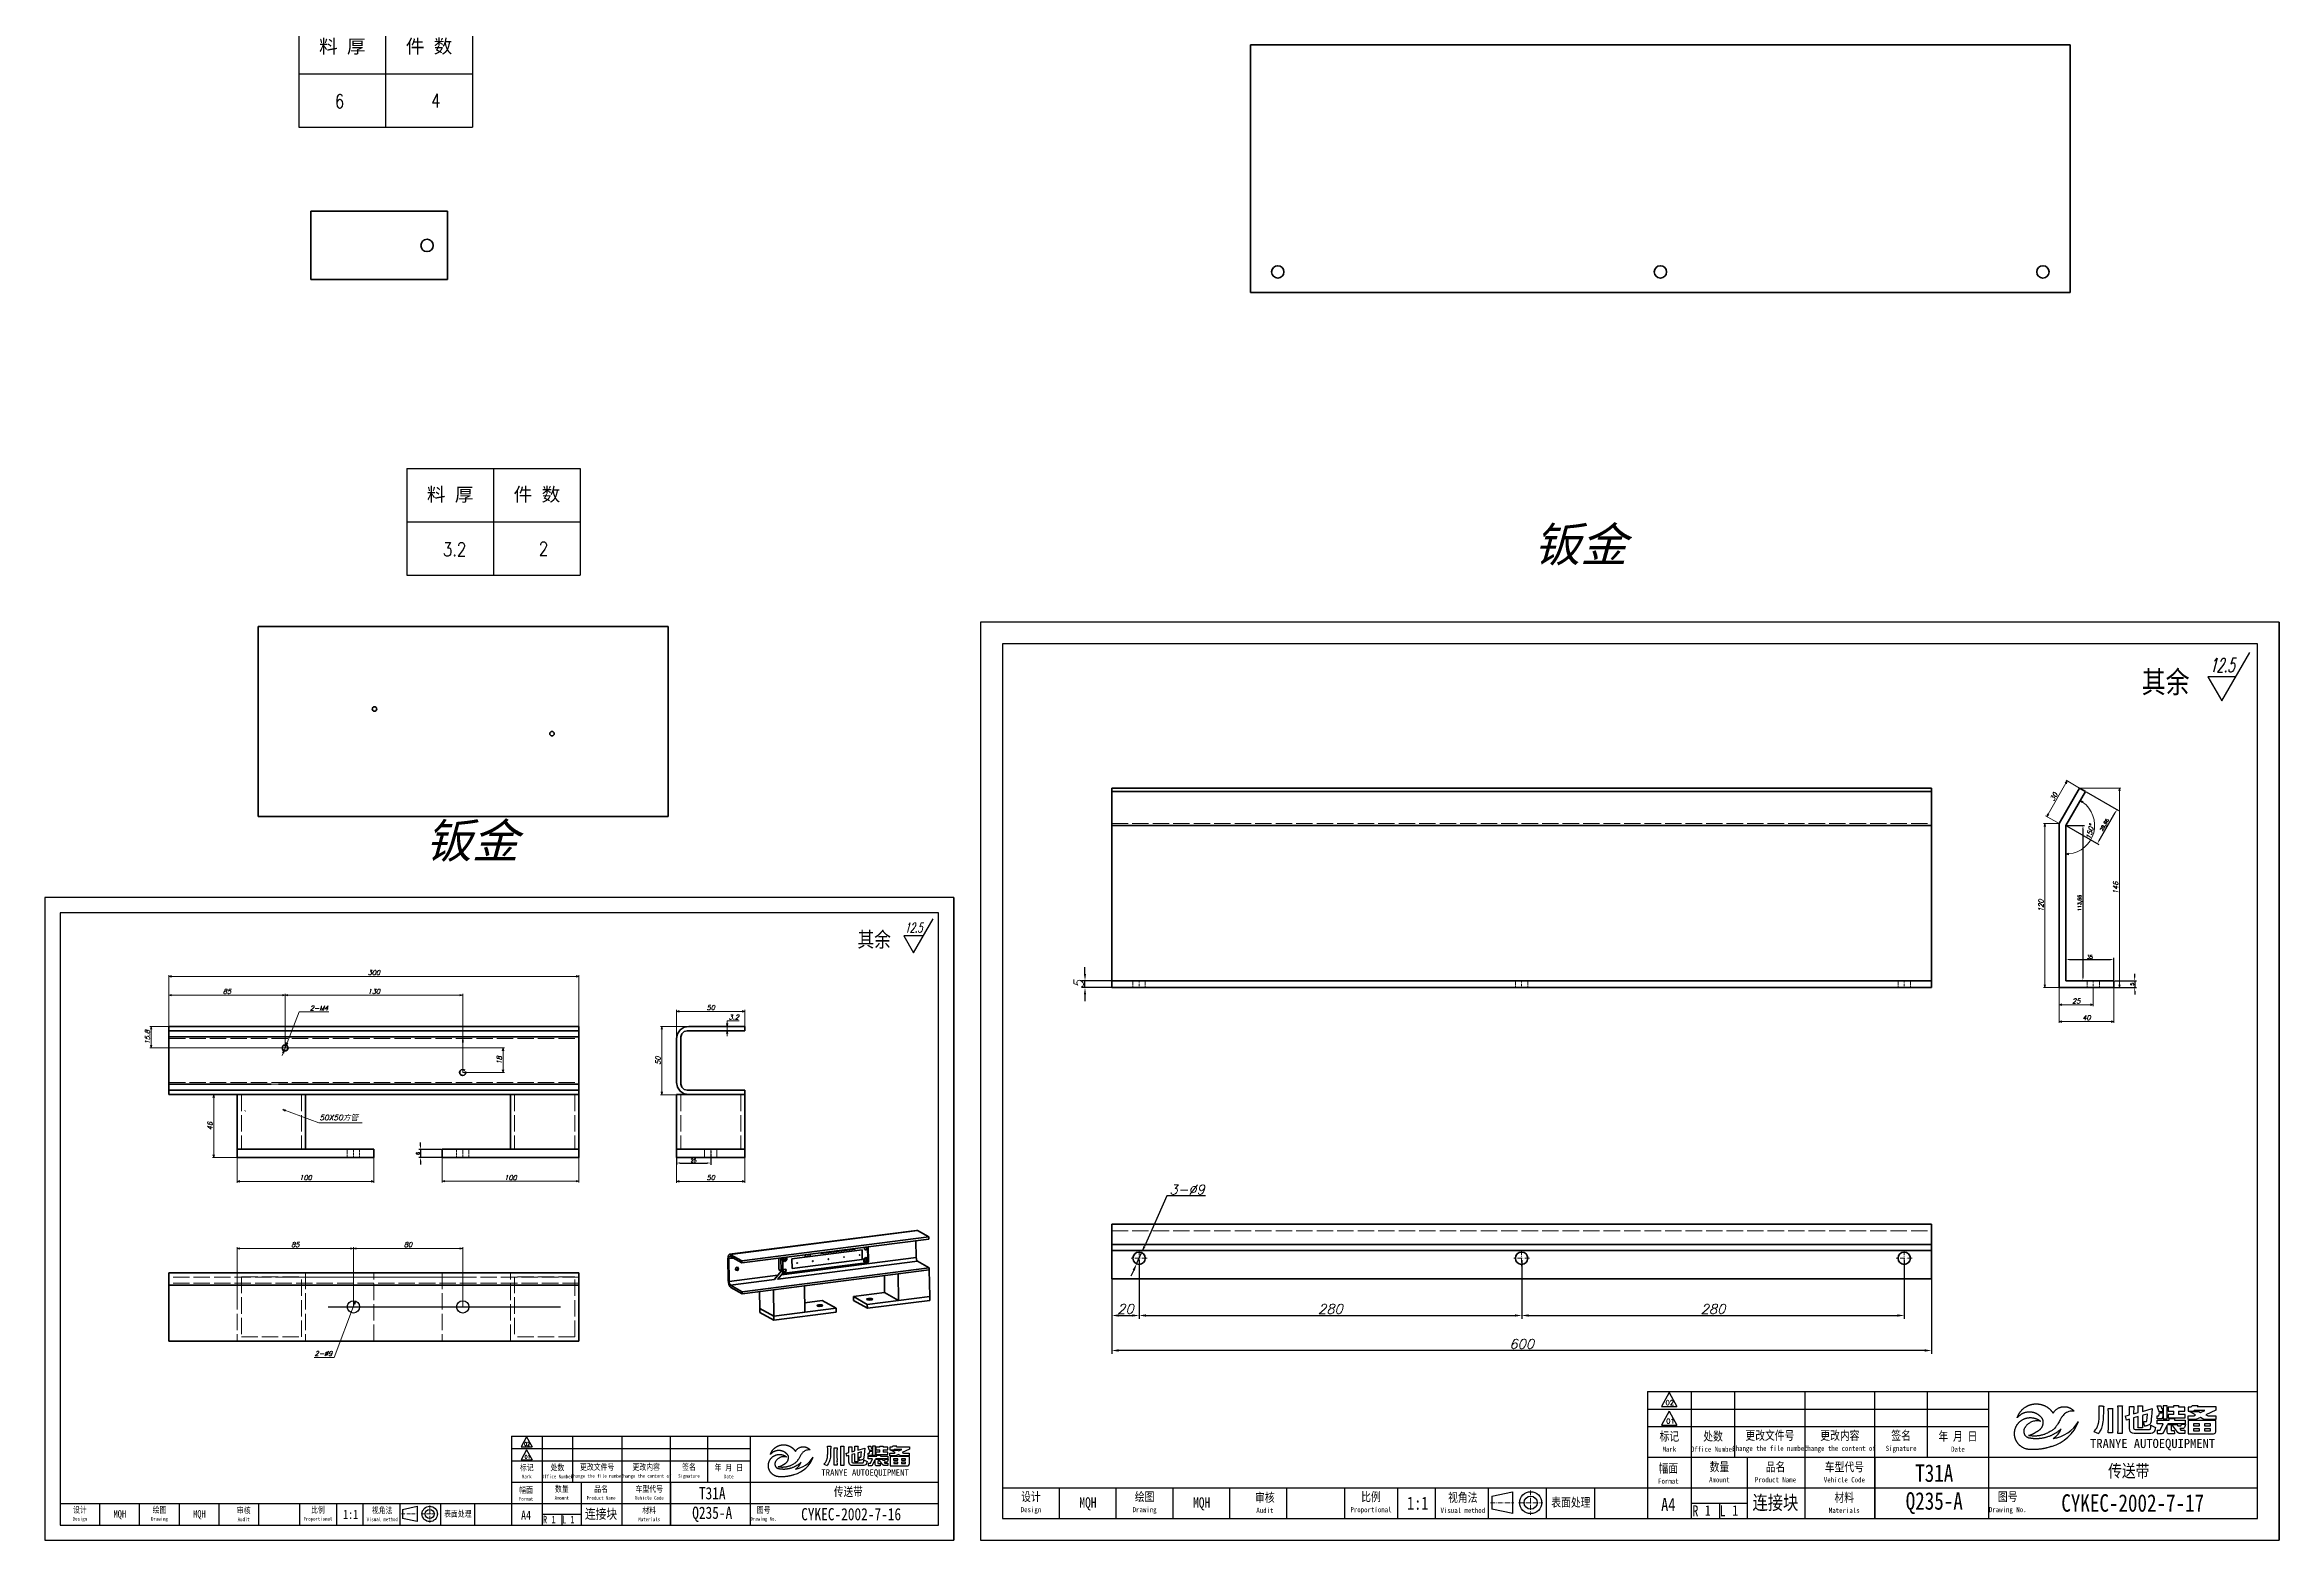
# Model space of a CAD drawing. Header units: millimetres. Extents: x -207971 to -130891, y -1492 to 21465.
# Drawn here: x -201297 to -199662, y 19398 to 20492 of the extents above; entities that cross this region are included whole.
import ezdxf
from ezdxf.enums import TextEntityAlignment as Align

# ---------------------------------------------------------------- set-up
doc = ezdxf.new("R2010")
doc.units = ezdxf.units.MM
for name, pattern in [('CENTER2', [1.125, 0.75, -0.125, 0.125, -0.125]), ('DASHDOT', [18.5, 12, -3, 0.5, -3]), ('DASHED', [15, 12, -3])]:
    doc.linetypes.add(name, pattern=pattern)
doc.layers.add('Dim', color=3, linetype='Continuous')
for name, color, linetype, lineweight in [('标注线', 3, 'Continuous', 25), ('细实线', 4, 'Continuous', 25), ('细点划线', 1, 'DASHDOT', 20)]:
    doc.layers.add(name, color=color, linetype=linetype, lineweight=lineweight)
doc.styles.add('DIM', font='romans.shx', dxfattribs={"width": 0.8, "oblique": 20, "bigfont": 'bigfont.shx'})
doc.styles.add('DIM_FONT', font='romans.shx', dxfattribs={"oblique": 15})
doc.styles.get("Standard").update_dxf_attribs({"font": 'txt', "bigfont": 'gbcbig.shx'})
doc.styles.add('仿宋体', font='FSGB2312.ttf', dxfattribs={"width": 0.8, "height": 3.5})
doc.styles.add('宋体', font='', dxfattribs={"width": 0.8, "height": 5})
doc.styles.get('宋体').set_extended_font_data('SimSun')
doc.dimstyles.new('ISO-25', dxfattribs={"dimtxt": 2.5, "dimasz": 2.5, "dimexe": 1.25, "dimexo": 0.625, "dimtad": 1, "dimtxsty": 'Standard', "dimcen": 2.5, "dimadec": 0, "dimazin": 0, "dimtfac": 1, "dimtmove": 0, "dimatfit": 3, "dimfxl": 0, "dimarcsym": 0})
doc.dimstyles.new('KK3.5', dxfattribs={"dimtxt": 3.5, "dimasz": 2, "dimexe": 1, "dimexo": 0, "dimgap": 1, "dimtad": 1, "dimtoh": 1, "dimdec": 1, "dimdsep": 46, "dimtxsty": 'DIM_FONT', "dimblk": 'OPEN30', "dimcen": 0, "dimclrd": 3, "dimclre": 3, "dimclrt": 3, "dimazin": 2, "dimtfac": 1, "dimtdec": 1, "dimtmove": 0, "dimatfit": 3, "dimldrblk": 'OPEN30', "dimfxl": 0, "dimtolj": 1, "dimlwd": 20, "dimlwe": 20, "dimarcsym": 0})
doc.dimstyles.new('副本 KK4.0', dxfattribs={"dimtxt": 8, "dimasz": 2, "dimexe": 1, "dimexo": 0, "dimgap": 1, "dimtad": 1, "dimtoh": 1, "dimdec": 1, "dimdsep": 46, "dimtxsty": 'DIM', "dimblk": 'OPEN30', "dimcen": 0, "dimclrd": 3, "dimclre": 3, "dimclrt": 3, "dimazin": 2, "dimtfac": 1, "dimtdec": 1, "dimtmove": 0, "dimatfit": 3, "dimldrblk": 'OPEN30', "dimfxl": 0, "dimtolj": 1, "dimlwd": 20, "dimlwe": 20, "dimarcsym": 0})
doc.dimstyles.new('幅面 1：2$0', dxfattribs={"dimscale": 2, "dimtxt": 3.5, "dimasz": 2.5, "dimexe": 1.25, "dimexo": 0.625, "dimtad": 1, "dimtoh": 1, "dimdsep": 46, "dimtxsty": 'DIM_FONT', "dimcen": 2.5, "dimclrd": 256, "dimclrt": 256, "dimadec": 0, "dimazin": 0, "dimtfac": 1, "dimtmove": 0, "dimatfit": 3, "dimfxl": 0, "dimlwd": -1, "dimarcsym": 0})
doc.dimstyles.new('幅面 1：2$3', dxfattribs={"dimscale": 2, "dimtxt": 3.5, "dimasz": 2.5, "dimexe": 1.25, "dimexo": 0.625, "dimtad": 1, "dimtih": 1, "dimtoh": 1, "dimdsep": 46, "dimtxsty": 'DIM_FONT', "dimcen": 2.5, "dimclrd": 256, "dimclre": 256, "dimclrt": 256, "dimazin": 2, "dimtm": 1e-09, "dimtfac": 0.5, "dimtmove": 0, "dimatfit": 3, "dimfxl": 0, "dimlwd": -1, "dimarcsym": 0})

msp = doc.modelspace()

# ---------------------------------------------------------------- texts
at = {"layer": '标注线', "color": 2, "attachment_point": 1, "style": 'DIM_FONT'}
for s, insert, char_height, width in [('{\\fSimSun|b0|i0|c134|p2;钣金}', (-200207.473, 20138.95), 25, 483.52432), ('{\\fSimSun|b0|i0|c134|p2;钣金}', (-201018.699, 19922.109), 25, 483.52432), ('50X50{\\fSimSun|b0|i0|c134|p2;方管}', (-201096.29, 19709.114), 4, 100.52106)]:
    msp.add_mtext(s, dxfattribs=dict(at, insert=insert, char_height=char_height, width=width))
at = {"layer": '细实线', "attachment_point": 5, "style": '宋体'}
for s, insert, char_height, width in [('T31A', (-199914.486, 19446.81), 12.8, 76.8), ('传送带', (-199772.15, 19448.014), 9.216, 219.94324), ('T31A', (-200808.794, 19432.084), 8.96, 53.76), ('传送带', (-200709.159, 19432.927), 6.4512, 153.96027), ('MQH', (-200533.827, 19424.394), 7.68, 46.08), ('MQH', (-200450.627, 19424.394), 7.68, 46.08), ('连接块', (-200030.722, 19424.751), 10.24, 61.44), ('Q235-A', (-199914.486, 19424.924), 12.8, 76.8), ('CYKEC-2002-7-17', (-199769.251, 19424.924), 12.8, 76.8), ('MQH', (-201242.333, 19416.393), 5.376, 32.256), ('MQH', (-201184.093, 19416.393), 5.376, 32.256), ('1', (-200924.889, 19412.928), 5.376, 22.4), ('1', (-200911.077, 19412.928), 5.376, 22.4), ('连接块', (-200890.159, 19416.643), 7.168, 43.008), ('Q235-A', (-200808.794, 19416.764), 8.96, 53.76), ('CYKEC-2002-7-16', (-200707.129, 19416.764), 8.96, 53.76), ('1', (-200080.201, 19419.556), 7.68, 32), ('1', (-200060.119, 19419.556), 7.68, 32)]:
    msp.add_mtext(s, dxfattribs=dict(at, insert=insert, char_height=char_height, width=width))

# ---------------------------------------------------------------- blocks, each defined once
blk = doc.blocks.new('BZ-MQH')
for p, q in [((-213949.02, 20874.59), (-214275.72, 20874.59)), ((-214275.72, 20874.59), (-214275.72, 20643.59)), ((-213949.02, 20643.59), (-213949.02, 20874.59)), ((-213949.02, 20874.59), (-213949.02, 20643.59)), ((-213954.52, 20869.09), (-214270.22, 20869.09)), ((-214270.22, 20869.09), (-214270.22, 20649.09)), ((-213954.52, 20649.09), (-213954.52, 20869.09)), ((-214107.97, 20680.99), (-214107.97, 20664.49)), ((-214102.53, 20680.75), (-214104.48, 20677.22)), ((-214104.48, 20677.22), (-214100.59, 20677.22)), ((-214102.53, 20676.07), (-214104.48, 20672.55)), ((-214102.53, 20680.75), (-214100.59, 20677.22)), ((-214102.53, 20676.07), (-214100.59, 20672.55)), ((-214104.48, 20672.55), (-214100.59, 20672.55)), ((-214107.97, 20664.49), (-214107.97, 20649.09)), ((-214270.22, 20656.79), (-214107.97, 20656.79)), ((-214255.92, 20649.09), (-214255.92, 20656.79)), ((-214241.62, 20649.09), (-214241.62, 20656.79)), ((-214227.32, 20649.09), (-214227.32, 20656.79)), ((-214213.02, 20649.09), (-214213.02, 20656.79)), ((-214198.72, 20649.09), (-214198.72, 20656.79)), ((-214170.76, 20649.09), (-214170.76, 20656.79)), ((-214161.32, 20649.09), (-214161.32, 20656.79)), ((-214148, 20649.09), (-214148, 20656.79)), ((-214121.3, 20656.79), (-214121.3, 20649.09)), ((-214270.22, 20649.09), (-213954.52, 20649.09)), ((-214275.72, 20643.59), (-213949.02, 20643.59))]:
    blk.add_line(p, q)
at = {"color": 3}
for p, q in [((-213994.37, 20677.45), (-213993.97, 20677.42)), ((-213994.35, 20677.06), (-213994.37, 20677.45)), ((-213994.34, 20676.54), (-213994.35, 20677.06)), ((-213994.33, 20676.02), (-213994.34, 20676.54)), ((-213994.33, 20675.62), (-213994.33, 20676.02)), ((-213993.97, 20677.42), (-213993.84, 20677.4)), ((-213993.84, 20677.4), (-213993.76, 20677.39)), ((-213993.76, 20677.39), (-213993.74, 20677.39)), ((-213993.74, 20677.39), (-213993.69, 20677.38)), ((-213993.69, 20677.38), (-213993.58, 20677.38)), ((-213993.58, 20677.38), (-213993.48, 20677.37)), ((-213993.48, 20677.37), (-213993.42, 20677.37)), ((-213993.42, 20677.37), (-213993.17, 20677.37)), ((-213993.28, 20675.87), (-213993.29, 20675.65)), ((-213993.27, 20676.31), (-213993.28, 20675.87)), ((-213993.25, 20676.68), (-213993.27, 20676.31)), ((-213993.22, 20676.96), (-213993.25, 20676.68)), ((-213993.17, 20677.37), (-213993.22, 20676.96)), ((-213992.06, 20676.78), (-213990.94, 20676.78)), ((-213990.98, 20676.05), (-213990.99, 20676)), ((-213990.99, 20676), (-213990.99, 20675.95)), ((-213990.99, 20675.97), (-213990.99, 20675.9)), ((-213990.99, 20675.95), (-213990.99, 20675.89)), ((-213990.99, 20675.9), (-213990.99, 20675.84)), ((-213990.99, 20675.89), (-213990.99, 20675.84)), ((-213990.97, 20676.36), (-213990.98, 20676.29)), ((-213990.98, 20676.29), (-213990.98, 20676.24)), ((-213990.98, 20676.24), (-213990.98, 20676.17)), ((-213990.98, 20676.17), (-213990.98, 20676.1)), ((-213990.98, 20676.1), (-213990.98, 20676.05)), ((-213990.96, 20676.49), (-213990.97, 20676.45)), ((-213990.97, 20676.45), (-213990.97, 20676.43)), ((-213990.97, 20676.43), (-213990.97, 20676.36)), ((-213990.94, 20676.78), (-213990.96, 20676.57)), ((-213990.96, 20676.57), (-213990.96, 20676.57)), ((-213990.96, 20676.57), (-213990.96, 20676.56)), ((-213990.96, 20676.56), (-213990.96, 20676.56)), ((-213990.96, 20676.56), (-213990.96, 20676.55)), ((-213990.96, 20676.55), (-213990.96, 20676.54)), ((-213990.96, 20676.54), (-213990.96, 20676.51)), ((-213990.96, 20676.51), (-213990.96, 20676.49)), ((-213989.64, 20677.44), (-213988.51, 20677.44)), ((-213989.62, 20677.23), (-213989.64, 20677.44)), ((-213989.62, 20677.19), (-213989.62, 20677.23)), ((-213989.61, 20677.07), (-213989.62, 20677.19)), ((-213989.6, 20676.97), (-213989.61, 20677.07)), ((-213989.6, 20676.93), (-213989.6, 20676.97)), ((-213989.6, 20676.91), (-213989.6, 20676.93)), ((-213989.6, 20676.89), (-213989.6, 20676.91)), ((-213989.6, 20676.91), (-213989.6, 20676.91)), ((-213989.6, 20676.86), (-213989.6, 20676.89)), ((-213989.6, 20676.76), (-213989.6, 20676.86)), ((-213989.59, 20676.59), (-213989.6, 20676.76)), ((-213989.59, 20676.03), (-213989.59, 20676.59)), ((-213989.59, 20674.47), (-213989.59, 20676.47)), ((-213988.55, 20676.51), (-213988.56, 20676.5)), ((-213988.56, 20676.5), (-213988.56, 20676.5)), ((-213988.56, 20676.5), (-213988.56, 20676.49)), ((-213988.56, 20676.49), (-213988.56, 20676.48)), ((-213988.56, 20676.48), (-213988.56, 20676.48)), ((-213988.56, 20676.48), (-213988.56, 20676.48)), ((-213988.56, 20676.48), (-213988.56, 20676.47)), ((-213988.56, 20676.47), (-213988.56, 20676.47)), ((-213988.56, 20676.47), (-213988.56, 20676.47)), ((-213988.56, 20676.47), (-213988.56, 20676.46)), ((-213988.56, 20676.46), (-213988.56, 20676.46)), ((-213988.56, 20676.46), (-213988.56, 20676.46)), ((-213988.56, 20676.46), (-213988.56, 20676.45)), ((-213988.56, 20676.45), (-213988.56, 20676.45)), ((-213988.56, 20676.45), (-213988.56, 20676.45)), ((-213988.56, 20676.45), (-213988.56, 20676.45)), ((-213988.56, 20676.45), (-213988.56, 20676.45)), ((-213988.56, 20676.45), (-213988.56, 20676.45)), ((-213988.56, 20676.45), (-213988.56, 20676.44)), ((-213988.56, 20676.44), (-213988.56, 20676.44)), ((-213988.56, 20676.44), (-213988.56, 20676.44)), ((-213988.56, 20676.44), (-213988.56, 20676.44)), ((-213988.56, 20676.44), (-213988.56, 20676.44)), ((-213988.56, 20676.44), (-213988.56, 20676.44)), ((-213988.56, 20676.44), (-213988.56, 20676.44)), ((-213988.56, 20676.44), (-213988.56, 20676.44)), ((-213988.56, 20676.44), (-213988.56, 20676.44)), ((-213988.56, 20676.44), (-213988.56, 20676.44)), ((-213988.56, 20676.44), (-213988.56, 20676.43)), ((-213988.56, 20676.43), (-213988.56, 20676.43)), ((-213988.56, 20676.43), (-213988.56, 20676.43)), ((-213988.56, 20676.43), (-213988.56, 20676.43)), ((-213988.56, 20676.43), (-213988.56, 20676.43)), ((-213988.56, 20676.43), (-213988.56, 20676.43)), ((-213988.56, 20676.43), (-213988.56, 20676.43)), ((-213988.56, 20676.43), (-213988.56, 20676.42)), ((-213988.56, 20676.42), (-213988.56, 20676.42)), ((-213988.56, 20676.42), (-213988.56, 20676.42)), ((-213988.56, 20676.42), (-213988.56, 20676.42)), ((-213988.56, 20676.42), (-213988.56, 20676.42)), ((-213988.56, 20676.42), (-213988.56, 20676.42)), ((-213988.56, 20676.42), (-213988.56, 20676.42)), ((-213988.56, 20676.42), (-213988.55, 20675.3)), ((-213988.54, 20676.83), (-213988.55, 20676.8)), ((-213988.55, 20676.8), (-213988.55, 20676.77)), ((-213988.55, 20676.77), (-213988.55, 20676.74)), ((-213988.55, 20676.74), (-213988.55, 20676.72)), ((-213988.55, 20676.72), (-213988.55, 20676.69)), ((-213988.55, 20676.69), (-213988.55, 20676.67)), ((-213988.55, 20676.67), (-213988.55, 20676.65)), ((-213988.55, 20676.65), (-213988.55, 20676.63)), ((-213988.55, 20676.63), (-213988.55, 20676.62)), ((-213988.55, 20676.62), (-213988.55, 20676.6)), ((-213988.55, 20676.6), (-213988.55, 20676.59)), ((-213988.55, 20676.59), (-213988.55, 20676.58)), ((-213988.55, 20676.58), (-213988.55, 20676.56)), ((-213988.55, 20676.56), (-213988.55, 20676.55)), ((-213988.55, 20676.55), (-213988.55, 20676.55)), ((-213988.55, 20676.55), (-213988.55, 20676.53)), ((-213988.55, 20676.53), (-213988.55, 20676.52)), ((-213988.55, 20676.52), (-213988.55, 20676.51)), ((-213988.53, 20677.03), (-213988.54, 20676.99)), ((-213988.54, 20676.99), (-213988.54, 20676.96)), ((-213988.54, 20676.96), (-213988.54, 20676.92)), ((-213988.54, 20676.92), (-213988.54, 20676.89)), ((-213988.54, 20676.89), (-213988.54, 20676.86)), ((-213988.54, 20676.86), (-213988.54, 20676.83)), ((-213988.51, 20677.44), (-213988.53, 20677.21)), ((-213988.53, 20677.21), (-213988.53, 20677.2)), ((-213988.53, 20677.2), (-213988.53, 20677.16)), ((-213988.53, 20677.16), (-213988.53, 20677.12)), ((-213988.53, 20677.12), (-213988.53, 20677.07)), ((-213988.53, 20677.07), (-213988.53, 20677.03)), ((-213987.01, 20676.51), (-213987.01, 20676.5)), ((-213986.75, 20677.23), (-213985.64, 20677.23)), ((-213985.66, 20676.71), (-213985.68, 20675.91)), ((-213985.68, 20675.91), (-213985.68, 20675.41)), ((-213985.65, 20676.97), (-213985.66, 20676.71)), ((-213985.64, 20677.23), (-213985.65, 20677.03)), ((-213985.65, 20677.03), (-213985.65, 20677.03)), ((-213985.65, 20677.03), (-213985.65, 20677.02)), ((-213985.65, 20677.02), (-213985.65, 20677.02)), ((-213985.65, 20677.02), (-213985.65, 20677.02)), ((-213985.65, 20677.02), (-213985.65, 20677.02)), ((-213985.65, 20677.02), (-213985.65, 20677.02)), ((-213985.65, 20677.02), (-213985.65, 20677.02)), ((-213985.65, 20677.02), (-213985.65, 20677.02)), ((-213985.65, 20677.02), (-213985.65, 20677.01)), ((-213985.65, 20677.01), (-213985.65, 20677)), ((-213985.65, 20677), (-213985.65, 20676.99)), ((-213985.65, 20676.99), (-213985.65, 20676.97)), ((-213984.57, 20677.2), (-213984.58, 20677.45)), ((-213984.58, 20677.45), (-213983.43, 20677.45)), ((-213984.57, 20677.11), (-213984.57, 20677.2)), ((-213984.56, 20676.87), (-213984.57, 20677.11)), ((-213984.55, 20676.35), (-213984.56, 20676.87)), ((-213984.54, 20676.05), (-213984.55, 20676.35)), ((-213984.54, 20675.72), (-213984.54, 20676.05)), ((-213983.46, 20676.97), (-213983.47, 20676.5)), ((-213983.47, 20676.03), (-213980.98, 20676.75)), ((-213983.47, 20676.5), (-213983.47, 20676.19)), ((-213983.47, 20676.19), (-213983.47, 20676.03)), ((-213983.45, 20677.17), (-213983.46, 20676.97)), ((-213983.44, 20677.23), (-213983.45, 20677.21)), ((-213983.45, 20677.21), (-213983.45, 20677.17)), ((-213983.43, 20677.45), (-213983.44, 20677.24)), ((-213983.44, 20677.24), (-213983.44, 20677.24)), ((-213983.44, 20677.24), (-213983.44, 20677.23)), ((-213983.44, 20677.23), (-213983.44, 20677.23)), ((-213980.98, 20676.75), (-213981.11, 20675.65)), ((-213995.66, 20670.94), (-213995.57, 20671.04)), ((-213995.66, 20670.94), (-213994.52, 20670.43)), ((-213995.57, 20671.04), (-213995.35, 20671.28)), ((-213995.35, 20671.28), (-213995.17, 20671.53)), ((-213995.17, 20671.53), (-213995.15, 20671.56)), ((-213995.15, 20671.56), (-213995.03, 20671.75)), ((-213995.03, 20671.75), (-213994.97, 20671.84)), ((-213994.97, 20671.84), (-213994.88, 20672.03)), ((-213994.88, 20672.03), (-213994.79, 20672.2)), ((-213994.79, 20672.2), (-213994.72, 20672.37)), ((-213994.72, 20672.37), (-213994.65, 20672.56)), ((-213994.65, 20672.56), (-213994.62, 20672.65)), ((-213994.62, 20672.65), (-213994.56, 20672.86)), ((-213994.56, 20672.86), (-213994.52, 20672.98)), ((-213994.52, 20672.98), (-213994.49, 20673.11)), ((-213994.37, 20670.66), (-213994.52, 20670.43)), ((-213994.49, 20673.11), (-213994.45, 20673.28)), ((-213994.45, 20673.28), (-213994.44, 20673.33)), ((-213994.44, 20673.33), (-213994.42, 20673.48)), ((-213994.42, 20673.48), (-213994.39, 20673.68)), ((-213994.39, 20673.68), (-213994.36, 20673.97)), ((-213994.16, 20671.02), (-213994.37, 20670.66)), ((-213994.36, 20673.97), (-213994.35, 20674.27)), ((-213994.35, 20674.27), (-213994.34, 20674.69)), ((-213994.34, 20674.69), (-213994.33, 20675.53)), ((-213994.33, 20675.53), (-213994.33, 20675.62)), ((-213993.88, 20671.56), (-213994.16, 20671.02)), ((-213993.76, 20671.82), (-213993.88, 20671.56)), ((-213993.55, 20672.47), (-213993.76, 20671.82)), ((-213993.38, 20673.42), (-213993.55, 20672.47)), ((-213993.34, 20673.91), (-213993.38, 20673.42)), ((-213993.31, 20674.57), (-213993.34, 20673.91)), ((-213993.3, 20674.79), (-213993.31, 20674.57)), ((-213993.29, 20675.65), (-213993.3, 20674.79)), ((-213990.99, 20675.84), (-213990.99, 20675.8)), ((-213990.99, 20675.84), (-213990.99, 20675.77)), ((-213990.99, 20675.8), (-213990.99, 20675.76)), ((-213990.99, 20675.77), (-213990.99, 20675.74)), ((-213990.99, 20675.76), (-213990.99, 20675.69)), ((-213990.99, 20675.76), (-213990.99, 20675.7)), ((-213990.99, 20675.74), (-213990.99, 20675.71)), ((-213990.99, 20675.71), (-213990.99, 20675.68)), ((-213990.99, 20675.7), (-213990.99, 20675.65)), ((-213990.99, 20675.69), (-213990.99, 20675.64)), ((-213990.99, 20675.68), (-213990.99, 20675.66)), ((-213990.99, 20675.66), (-213990.99, 20675.62)), ((-213990.99, 20675.62), (-213990.99, 20675.6)), ((-213990.99, 20675.6), (-213990.99, 20675.58)), ((-213990.99, 20675.58), (-213990.99, 20675.54)), ((-213990.99, 20675.54), (-213990.99, 20675.52)), ((-213990.99, 20675.52), (-213990.99, 20675.49)), ((-213990.99, 20675.49), (-213990.99, 20675.46)), ((-213990.99, 20675.46), (-213990.99, 20675.44)), ((-213990.99, 20675.44), (-213990.99, 20675.42)), ((-213990.99, 20675.42), (-213990.99, 20675.4)), ((-213990.99, 20675.4), (-213990.99, 20675.38)), ((-213990.99, 20675.38), (-213990.99, 20675.36)), ((-213990.99, 20675.36), (-213990.99, 20675.33)), ((-213990.99, 20675.33), (-213990.99, 20675.3)), ((-213990.99, 20675.3), (-213990.99, 20675.28)), ((-213990.99, 20675.28), (-213990.99, 20675.25)), ((-213990.99, 20675.25), (-213990.99, 20675.21)), ((-213990.99, 20675.21), (-213990.99, 20675.18)), ((-213990.99, 20675.18), (-213990.99, 20675.16)), ((-213990.99, 20675.16), (-213990.99, 20675.13)), ((-213990.99, 20675.13), (-213990.99, 20675.1)), ((-213990.99, 20675.1), (-213990.99, 20675.08)), ((-213990.99, 20675.08), (-213990.99, 20675.04)), ((-213990.99, 20675.04), (-213990.99, 20675)), ((-213990.99, 20675), (-213990.99, 20674.96)), ((-213990.99, 20674.96), (-213990.99, 20674.93)), ((-213990.99, 20674.93), (-213990.99, 20674.89)), ((-213990.99, 20674.89), (-213990.99, 20674.85)), ((-213990.99, 20674.85), (-213990.99, 20674.81)), ((-213990.99, 20674.81), (-213990.99, 20674.74)), ((-213990.99, 20674.74), (-213990.99, 20674.64)), ((-213990.99, 20674.64), (-213990.99, 20674.56)), ((-213990.99, 20674.56), (-213990.99, 20674.47)), ((-213990.99, 20674.47), (-213990.99, 20674.37)), ((-213990.99, 20674.37), (-213990.99, 20674.29)), ((-213990.99, 20674.29), (-213990.99, 20674.19)), ((-213990.99, 20674.19), (-213990.99, 20674.12)), ((-213990.99, 20674.12), (-213990.99, 20674.07)), ((-213990.99, 20674.07), (-213990.99, 20674.02)), ((-213990.99, 20674.02), (-213990.99, 20673.96)), ((-213990.99, 20673.96), (-213990.99, 20673.9)), ((-213990.99, 20673.9), (-213990.99, 20673.84)), ((-213990.99, 20673.84), (-213990.99, 20673.8)), ((-213989.64, 20670.42), (-213989.62, 20670.62)), ((-213988.52, 20670.42), (-213989.64, 20670.42)), ((-213989.62, 20670.76), (-213989.61, 20670.83)), ((-213989.62, 20670.69), (-213989.62, 20670.76)), ((-213989.62, 20670.67), (-213989.62, 20670.69)), ((-213989.62, 20670.62), (-213989.62, 20670.67)), ((-213989.61, 20670.91), (-213989.6, 20671.17)), ((-213989.61, 20670.83), (-213989.61, 20670.91)), ((-213989.6, 20671.17), (-213989.59, 20671.71)), ((-213989.59, 20672.63), (-213989.59, 20674.47)), ((-213989.59, 20671.71), (-213989.59, 20672.63)), ((-213988.55, 20675.3), (-213988.56, 20674.67)), ((-213988.56, 20674.67), (-213988.55, 20672.27)), ((-213988.55, 20671.77), (-213988.56, 20671.65)), ((-213988.56, 20671.65), (-213988.55, 20671.38)), ((-213988.55, 20672.27), (-213988.55, 20671.54)), ((-213988.55, 20671.38), (-213988.54, 20671.14)), ((-213988.54, 20671.14), (-213988.53, 20670.89)), ((-213988.53, 20670.89), (-213988.53, 20670.77)), ((-213988.53, 20670.77), (-213988.53, 20670.7)), ((-213988.53, 20670.7), (-213988.52, 20670.63)), ((-213988.52, 20670.63), (-213988.52, 20670.42)), ((-213987.82, 20674.84), (-213987.56, 20673.81)), ((-213985.68, 20675.41), (-213984.54, 20675.72)), ((-213985.68, 20675.41), (-213985.68, 20675.41)), ((-213983.27, 20673.43), (-213982.97, 20672.3)), ((-213982.87, 20672.32), (-213982.97, 20672.3)), ((-213982.82, 20672.32), (-213982.87, 20672.32)), ((-213982.76, 20672.34), (-213982.82, 20672.32)), ((-213982.56, 20672.38), (-213982.76, 20672.34)), ((-213982.37, 20672.42), (-213982.56, 20672.38)), ((-213982.01, 20672.52), (-213982.37, 20672.42)), ((-213981.75, 20672.65), (-213982.01, 20672.52)), ((-213981.63, 20672.73), (-213981.75, 20672.65)), ((-213981.41, 20673.05), (-213981.63, 20672.73)), ((-213981.39, 20673.13), (-213981.41, 20673.05)), ((-213981.38, 20673.17), (-213981.39, 20673.13)), ((-213981.36, 20673.25), (-213981.38, 20673.17)), ((-213981.33, 20673.4), (-213981.36, 20673.25)), ((-213981.31, 20673.47), (-213981.33, 20673.4)), ((-213981.32, 20672.55), (-213980.17, 20671.94)), ((-213981.3, 20673.5), (-213981.31, 20673.47)), ((-213981.29, 20673.57), (-213981.3, 20673.5)), ((-213981.24, 20674.13), (-213981.29, 20673.64)), ((-213981.29, 20673.64), (-213981.29, 20673.57)), ((-213981.23, 20674.26), (-213981.24, 20674.13)), ((-213981.22, 20674.29), (-213981.23, 20674.26)), ((-213981.2, 20674.51), (-213981.22, 20674.32)), ((-213981.22, 20674.32), (-213981.22, 20674.29)), ((-213981.18, 20674.75), (-213981.2, 20674.51)), ((-213981.16, 20675), (-213981.18, 20674.75)), ((-213981.13, 20675.36), (-213981.16, 20675)), ((-213981.11, 20675.65), (-213981.13, 20675.36))]:
    blk.add_line(p, q, dxfattribs=at)
for points in [[(-213992.02, 20674.43), (-213992.02, 20674.49), (-213992.02, 20674.61), (-213992.02, 20674.69), (-213992.02, 20674.78), (-213992.02, 20674.9), (-213992.02, 20675), (-213992.02, 20675.11), (-213992.02, 20675.26), (-213992.02, 20675.4), (-213992.02, 20675.55), (-213992.03, 20675.68), (-213992.03, 20675.82), (-213992.03, 20675.95), (-213992.03, 20676.06), (-213992.04, 20676.18), (-213992.04, 20676.32), (-213992.05, 20676.43), (-213992.06, 20676.56), (-213992.06, 20676.78)], [(-213987.82, 20674.84), (-213986.72, 20675.14), (-213986.72, 20675.79), (-213986.74, 20676.75), (-213986.75, 20677.23)], [(-213990.99, 20673.8), (-213990.99, 20673.59), (-213990.99, 20673.49), (-213990.98, 20672.6), (-213990.99, 20672.06), (-213990.98, 20671.91), (-213990.99, 20671.59), (-213990.97, 20671.26), (-213990.97, 20671.09), (-213990.96, 20670.93), (-213990.96, 20670.86), (-213990.96, 20670.61), (-213992.06, 20670.61), (-213992.05, 20670.98), (-213992.05, 20671.02), (-213992.04, 20671.17), (-213992.04, 20671.29), (-213992.03, 20671.46), (-213992.03, 20671.61), (-213992.03, 20671.81), (-213992.03, 20672.06), (-213992.02, 20672.43), (-213992.03, 20672.8), (-213992.02, 20673.03), (-213992.02, 20673.2), (-213992.02, 20673.3), (-213992.02, 20673.4), (-213992.02, 20673.52), (-213992.02, 20673.61), (-213992.02, 20673.72), (-213992.02, 20673.81), (-213992.02, 20673.91), (-213992.02, 20673.96), (-213992.02, 20674.04), (-213992.02, 20674.12), (-213992.02, 20674.19), (-213992.02, 20674.26), (-213992.02, 20674.36), (-213992.02, 20674.44), (-213992.02, 20674.51)], [(-213980.17, 20671.94), (-213980.24, 20671.6), (-213980.36, 20671.19), (-213980.47, 20670.93), (-213980.49, 20670.88), (-213980.62, 20670.72), (-213980.69, 20670.68), (-213980.93, 20670.56), (-213980.99, 20670.55), (-213981.04, 20670.54), (-213981.35, 20670.49), (-213981.38, 20670.49), (-213981.62, 20670.48), (-213985.56, 20670.48), (-213985.94, 20670.53), (-213985.98, 20670.55), (-213986.28, 20670.69), (-213986.3, 20670.72), (-213986.52, 20670.96), (-213986.66, 20671.31), (-213986.72, 20671.73), (-213986.72, 20674.08), (-213987.24, 20673.92), (-213987.56, 20673.81)], [(-213983.47, 20673.4), (-213983.47, 20673.26), (-213983.47, 20672.94), (-213983.46, 20672.58), (-213983.45, 20672.23), (-213983.44, 20671.85), (-213984.58, 20671.85), (-213984.57, 20672.05), (-213984.57, 20672.05), (-213984.57, 20672.05), (-213984.57, 20672.08), (-213984.57, 20672.26), (-213984.55, 20672.93), (-213984.55, 20673.44), (-213984.54, 20674.7), (-213985.68, 20674.39), (-213985.68, 20671.93), (-213985.68, 20671.89), (-213985.63, 20671.65), (-213985.51, 20671.52), (-213985.27, 20671.45), (-213981.69, 20671.45), (-213981.45, 20671.53), (-213981.45, 20671.53), (-213981.41, 20671.71), (-213981.38, 20671.99), (-213981.34, 20672.34), (-213981.32, 20672.55)], [(-213983.27, 20673.43), (-213983.25, 20673.43), (-213983.25, 20673.43), (-213983.25, 20673.43), (-213983.25, 20673.43), (-213983.25, 20673.43), (-213983.25, 20673.43), (-213983.25, 20673.43), (-213983.25, 20673.43), (-213983.24, 20673.43), (-213983.22, 20673.43), (-213983.16, 20673.43), (-213982.98, 20673.44), (-213982.76, 20673.44), (-213982.47, 20673.48), (-213982.44, 20673.49), (-213982.35, 20673.67), (-213982.27, 20674.51), (-213982.21, 20675.21), (-213982.2, 20675.35), (-213982.24, 20675.34), (-213982.58, 20675.24), (-213983.31, 20675.05), (-213983.48, 20675), (-213983.47, 20674.04), (-213983.47, 20673.4)]]:
    blk.add_lwpolyline(points, dxfattribs=at)
for centre, radius, start, end in [((-214009.39, 20677.36), 10.61, 286.7692, 338.3333), ((-214009.39, 20677.36), 10.61, 286.7692, 338.3333), ((-214007.18, 20678.07), 8.94, 277.9786, 328.8443), ((-214008.42, 20673.41), 4.88, 300.6434, 338.8396)]:
    blk.add_arc(centre, radius, start, end, dxfattribs=at)
for points, knots in [([(-214014.94, 20674.44), (-214014.94, 20674.45), (-214014.88, 20674.58), (-214014.84, 20674.69), (-214014.77, 20674.86), (-214014.7, 20675.02), (-214014.64, 20675.15), (-214014.56, 20675.3), (-214014.47, 20675.46), (-214014.39, 20675.6), (-214014.28, 20675.76), (-214014.2, 20675.87), (-214014.14, 20675.95), (-214014.05, 20676.06), (-214013.96, 20676.17), (-214013.87, 20676.27), (-214013.76, 20676.39), (-214013.63, 20676.52), (-214013.49, 20676.65), (-214013.38, 20676.75), (-214013.25, 20676.85), (-214013.1, 20676.97), (-214012.95, 20677.07), (-214012.8, 20677.16), (-214012.63, 20677.26), (-214012.48, 20677.35), (-214012.31, 20677.43), (-214012.19, 20677.48), (-214012.02, 20677.56), (-214011.88, 20677.61), (-214011.71, 20677.67), (-214011.58, 20677.71), (-214011.4, 20677.76), (-214011.17, 20677.81), (-214010.9, 20677.86), (-214010.68, 20677.89), (-214010.47, 20677.9), (-214010.29, 20677.91), (-214010.09, 20677.91), (-214009.89, 20677.91), (-214009.71, 20677.89), (-214009.54, 20677.87), (-214009.37, 20677.85), (-214009.14, 20677.81), (-214008.89, 20677.75), (-214008.64, 20677.67), (-214008.41, 20677.59), (-214008.24, 20677.53), (-214008.01, 20677.42), (-214007.89, 20677.36), (-214007.73, 20677.28), (-214007.55, 20677.17), (-214007.43, 20677.09), (-214007.29, 20677), (-214007.14, 20676.89), (-214007.02, 20676.8), (-214006.93, 20676.72), (-214006.79, 20676.6), (-214006.68, 20676.49), (-214006.56, 20676.37), (-214006.45, 20676.25), (-214006.34, 20676.13), (-214006.23, 20675.99), (-214006.14, 20675.87), (-214006.06, 20675.76), (-214006, 20675.67), (-214005.93, 20675.56), (-214005.93, 20675.56), (-214005.93, 20675.56)], [35.108024, 35.108024, 35.108024, 35.108024, 35.218126, 35.434928, 35.67466, 35.929204, 36.105223, 36.307614, 36.510709, 36.843388, 37.03131, 37.22957, 37.407039, 37.579795, 37.765882, 37.910296, 38.165232, 38.45242, 38.604655, 38.837645, 39.053203, 39.324256, 39.499783, 39.787063, 39.990147, 40.300635, 40.425212, 40.707392, 40.898186, 41.141731, 41.308118, 41.488238, 41.739059, 42.054797, 42.436785, 42.717731, 42.963028, 43.224914, 43.493523, 43.732411, 43.940977, 44.1945, 44.407195, 44.690306, 45.195342, 45.562036, 45.777731, 46.044194, 46.361671, 46.591657, 46.776271, 47.072593, 47.27435, 47.496482, 47.747907, 47.987398, 48.154842, 48.29747, 48.578571, 48.781662, 48.991899, 49.255873, 49.432303, 49.634005, 49.806929, 49.983459, 50.101051, 50.130419, 50.130419, 50.130419, 50.130419]), ([(-214012.12, 20669.96), (-214012.04, 20669.98), (-214011.96, 20670.01), (-214011.88, 20670.03), (-214011.73, 20670.08), (-214011.62, 20670.12), (-214011.5, 20670.16), (-214011.32, 20670.23), (-214011.14, 20670.31), (-214010.95, 20670.4), (-214010.79, 20670.49), (-214010.65, 20670.56), (-214010.52, 20670.64), (-214010.38, 20670.73), (-214010.27, 20670.8), (-214010.15, 20670.88), (-214010.08, 20670.9), (-214009.96, 20670.99), (-214009.83, 20671.04), (-214009.74, 20671.11), (-214009.64, 20671.17), (-214009.53, 20671.24), (-214009.44, 20671.3), (-214009.34, 20671.38), (-214009.23, 20671.47), (-214009.16, 20671.54), (-214009.06, 20671.63), (-214008.99, 20671.71), (-214008.91, 20671.82), (-214008.83, 20671.93), (-214008.74, 20672.07), (-214008.68, 20672.17), (-214008.61, 20672.32), (-214008.56, 20672.45), (-214008.52, 20672.59), (-214008.48, 20672.72), (-214008.44, 20672.89), (-214008.43, 20673.01), (-214008.41, 20673.13), (-214008.41, 20673.26), (-214008.41, 20673.38), (-214008.42, 20673.55), (-214008.44, 20673.69), (-214008.47, 20673.83), (-214008.51, 20673.95), (-214008.57, 20674.08), (-214008.66, 20674.22), (-214008.73, 20674.31), (-214008.81, 20674.41), (-214008.87, 20674.49), (-214008.97, 20674.6), (-214009.07, 20674.7), (-214009.15, 20674.77), (-214009.22, 20674.84), (-214009.29, 20674.9), (-214009.39, 20674.99), (-214009.49, 20675.06), (-214009.59, 20675.14), (-214009.71, 20675.21), (-214009.81, 20675.28), (-214009.94, 20675.35), (-214010.07, 20675.42), (-214010.2, 20675.49), (-214010.34, 20675.55), (-214010.48, 20675.6), (-214010.62, 20675.66), (-214010.81, 20675.71), (-214010.98, 20675.76), (-214011.18, 20675.8), (-214011.36, 20675.83), (-214011.58, 20675.85), (-214011.79, 20675.86), (-214011.99, 20675.86), (-214012.23, 20675.85), (-214012.45, 20675.82), (-214012.66, 20675.78), (-214012.89, 20675.73), (-214013.12, 20675.67), (-214013.34, 20675.59), (-214013.54, 20675.5), (-214013.73, 20675.41), (-214013.88, 20675.33), (-214014.06, 20675.22), (-214014.23, 20675.1), (-214014.39, 20674.97), (-214014.56, 20674.83), (-214014.68, 20674.72), (-214014.83, 20674.56), (-214014.88, 20674.51), (-214014.93, 20674.45), (-214014.93, 20674.45), (-214014.94, 20674.44)], [17.542293, 17.542293, 17.542293, 17.542293, 17.65159, 17.854593, 18.013116, 18.149611, 18.313542, 18.544521, 18.875541, 19.079753, 19.34871, 19.57107, 19.765371, 19.983351, 20.193247, 20.281163, 20.42726, 20.596686, 20.762703, 20.956917, 21.130626, 21.293146, 21.451465, 21.636197, 21.766917, 21.928679, 22.055634, 22.213438, 22.378953, 22.532136, 22.742568, 22.888258, 23.049376, 23.303136, 23.447741, 23.617055, 23.863418, 24.003866, 24.132193, 24.382297, 24.560997, 24.701644, 24.937616, 25.128607, 25.285694, 25.439113, 25.684211, 25.864184, 26.03457, 26.229648, 26.350982, 26.564352, 26.701032, 26.868815, 26.996982, 27.159016, 27.333878, 27.474015, 27.637445, 27.790842, 27.945295, 28.197985, 28.44143, 28.606434, 28.801527, 29.033546, 29.215964, 29.507831, 29.728543, 29.982851, 30.225595, 30.579106, 30.820104, 31.114203, 31.387581, 31.698556, 31.940777, 32.272504, 32.555805, 32.966694, 33.064518, 33.29302, 33.53118, 33.855824, 34.107556, 34.33513, 34.620369, 34.85826, 35.024053, 35.099152, 35.107393, 35.107393, 35.107393, 35.107393]), ([(-214000.6, 20676.05), (-214001.24, 20676.11), (-214001.71, 20676.05), (-214002.24, 20675.89), (-214002.85, 20675.57), (-214003.24, 20675.24), (-214003.6, 20674.79), (-214003.95, 20674.32), (-214004.19, 20673.85), (-214004.43, 20673.33), (-214004.71, 20672.93), (-214004.9, 20672.64), (-214005.15, 20672.31), (-214005.35, 20671.99), (-214005.67, 20671.64), (-214006.1, 20671.31), (-214006.6, 20670.96), (-214007.14, 20670.66), (-214007.57, 20670.45), (-214007.96, 20670.29), (-214008.32, 20670.17), (-214008.69, 20670.06), (-214009.07, 20669.97), (-214009.42, 20669.9), (-214009.78, 20669.86), (-214010.1, 20669.83), (-214010.4, 20669.81), (-214010.67, 20669.81), (-214010.95, 20669.82), (-214011.22, 20669.84), (-214011.54, 20669.87), (-214011.74, 20669.9), (-214011.91, 20669.92), (-214012.01, 20669.94), (-214012.08, 20669.96), (-214012.12, 20669.96)], [0, 0, 0, 0, 0.745276, 1.596, 2.353849, 3.042713, 3.690997, 4.509815, 5.077403, 5.784929, 6.578362, 7.01476, 7.418285, 7.913463, 8.572137, 9.198647, 10.204965, 10.904053, 11.649189, 12.126625, 12.536093, 13.104049, 13.629664, 14.010251, 14.4747, 14.919286, 15.28553, 15.653757, 15.929166, 16.396996, 16.790652, 17.077894, 17.30758, 17.440224, 17.51261, 17.51261, 17.51261, 17.51261]), ([(-214005.93, 20675.56), (-214005.91, 20675.6), (-214005.83, 20675.73), (-214005.75, 20675.85), (-214005.64, 20676), (-214005.53, 20676.13), (-214005.41, 20676.26), (-214005.27, 20676.39), (-214005.09, 20676.54), (-214004.9, 20676.68), (-214004.65, 20676.82), (-214004.44, 20676.93), (-214004.25, 20677.01), (-214004.09, 20677.06), (-214003.9, 20677.12), (-214003.73, 20677.16), (-214003.55, 20677.18), (-214003.41, 20677.2), (-214003.22, 20677.21), (-214003.04, 20677.21), (-214002.84, 20677.2), (-214002.65, 20677.18), (-214002.41, 20677.14), (-214002.25, 20677.09), (-214002.08, 20677.04), (-214001.92, 20676.98), (-214001.8, 20676.93), (-214001.67, 20676.87), (-214001.55, 20676.81), (-214001.46, 20676.76), (-214001.38, 20676.71), (-214001.25, 20676.62), (-214001.16, 20676.56), (-214001.09, 20676.5), (-214001.04, 20676.46), (-214000.6, 20676.05)], [50.130919, 50.130919, 50.130919, 50.130919, 50.298515, 50.529584, 50.8183, 50.989168, 51.193894, 51.496856, 51.723103, 52.113679, 52.43685, 52.813462, 53.028851, 53.250312, 53.479983, 53.786178, 53.956042, 54.169503, 54.386611, 54.65758, 54.867186, 55.175514, 55.421867, 55.625039, 55.870292, 56.086155, 56.25521, 56.396766, 56.611281, 56.761813, 56.882559, 57.009954, 57.104888, 57.202159, 57.258884, 57.258884, 57.258884, 57.258884]), ([(-214006.33, 20667.2), (-214006.43, 20667.17), (-214006.63, 20667.1), (-214007.02, 20666.98), (-214007.34, 20666.88), (-214007.73, 20666.78), (-214007.96, 20666.73), (-214008.19, 20666.68), (-214008.49, 20666.62), (-214008.73, 20666.58), (-214009.04, 20666.54), (-214009.37, 20666.49), (-214009.62, 20666.47), (-214009.96, 20666.44), (-214010.18, 20666.43), (-214010.45, 20666.41), (-214010.65, 20666.41), (-214010.81, 20666.41), (-214010.99, 20666.4), (-214011.18, 20666.41), (-214011.39, 20666.41), (-214011.66, 20666.43), (-214011.92, 20666.44), (-214012.16, 20666.46), (-214012.4, 20666.5), (-214012.56, 20666.53), (-214012.79, 20666.59), (-214012.97, 20666.66), (-214013.19, 20666.74), (-214013.39, 20666.83), (-214013.63, 20666.96), (-214013.82, 20667.07), (-214013.99, 20667.19), (-214014.17, 20667.33), (-214014.34, 20667.47), (-214014.49, 20667.62), (-214014.63, 20667.77), (-214014.77, 20667.93), (-214014.89, 20668.09), (-214015, 20668.26), (-214015.11, 20668.43), (-214015.2, 20668.6), (-214015.29, 20668.78), (-214015.36, 20668.94), (-214015.42, 20669.1), (-214015.47, 20669.24), (-214015.51, 20669.4), (-214015.55, 20669.55), (-214015.58, 20669.7), (-214015.61, 20669.87), (-214015.63, 20670.05), (-214015.64, 20670.24), (-214015.65, 20670.45), (-214015.64, 20670.63), (-214015.63, 20670.8), (-214015.61, 20670.98), (-214015.58, 20671.16), (-214015.54, 20671.36), (-214015.5, 20671.52), (-214015.42, 20671.76), (-214015.37, 20671.91), (-214015.3, 20672.07), (-214015.23, 20672.22), (-214015.16, 20672.36), (-214015.08, 20672.49), (-214015.02, 20672.6), (-214014.94, 20672.72), (-214014.83, 20672.86), (-214014.72, 20673), (-214014.62, 20673.12), (-214014.51, 20673.24), (-214014.4, 20673.34), (-214014.24, 20673.49), (-214014.08, 20673.62), (-214013.92, 20673.73), (-214013.82, 20673.8), (-214013.68, 20673.89), (-214013.5, 20673.99), (-214013.32, 20674.08), (-214013.13, 20674.16), (-214012.96, 20674.23), (-214012.84, 20674.27), (-214012.69, 20674.31), (-214012.53, 20674.35), (-214012.33, 20674.39), (-214012.12, 20674.42), (-214011.94, 20674.44), (-214011.74, 20674.45), (-214011.54, 20674.45), (-214011.29, 20674.44), (-214011.06, 20674.41), (-214010.88, 20674.38), (-214010.72, 20674.34), (-214010.57, 20674.32), (-214010.42, 20674.26), (-214010.29, 20674.22), (-214010.19, 20674.18), (-214010.03, 20674.12), (-214009.89, 20674.05), (-214009.77, 20673.99), (-214009.68, 20673.94), (-214009.59, 20673.89), (-214009.5, 20673.83), (-214009.41, 20673.78), (-214009.36, 20673.74), (-214009.31, 20673.71), (-214009.24, 20673.66), (-214009.19, 20673.62), (-214009.13, 20673.57), (-214009.08, 20673.53)], [3929.911695, 3929.911695, 3929.911695, 3929.911695, 3965.251997, 3996.025764, 4058.21001, 4087.996669, 4121.686025, 4149.818504, 4175.482741, 4208.339946, 4237.982306, 4264.01656, 4319.444623, 4347.117583, 4367.230935, 4401.286443, 4422.148275, 4439.337667, 4456.916206, 4476.473922, 4501.380226, 4523.424149, 4564.25259, 4591.670766, 4613.252264, 4633.752188, 4649.096958, 4683.191528, 4697.821973, 4727.060159, 4751.195265, 4778.387782, 4803.115383, 4823.594778, 4848.513636, 4870.548159, 4891.695867, 4913.397241, 4936.224586, 4959.48708, 4978.72065, 5001.323686, 5024.293898, 5043.07028, 5064.845337, 5080.083432, 5094.062053, 5116.916987, 5134.306269, 5152.769457, 5170.722413, 5197.111833, 5216.244089, 5237.638277, 5259.307665, 5273.066358, 5301.889422, 5319.308373, 5340.788225, 5368.412779, 5389.401534, 5407.142622, 5425.425324, 5441.323558, 5464.1411, 5477.361688, 5489.605443, 5505.332199, 5524.482895, 5548.503439, 5562.136547, 5578.221027, 5599.034541, 5634.232695, 5647.991678, 5659.995825, 5676.705143, 5700.02574, 5724.156128, 5752.712683, 5767.372128, 5781.593717, 5796.869249, 5819.409493, 5834.197198, 5862.90451, 5882.973429, 5900.248322, 5924.810166, 5954.450141, 5980.99743, 6002.053283, 6015.501592, 6036.64637, 6052.091626, 6068.500433, 6082.270815, 6100.114686, 6122.169126, 6136.102864, 6145.558272, 6156.538419, 6167.87232, 6180.225642, 6191.873621, 6202.087501, 6212.342323, 6219.125243, 6229.65758, 6229.65758, 6229.65758, 6229.65758]), ([(-214009.08, 20673.53), (-214009.27, 20673.58), (-214009.57, 20673.65), (-214009.99, 20673.65), (-214010.4, 20673.63), (-214010.87, 20673.55), (-214011.31, 20673.4), (-214011.65, 20673.24), (-214011.93, 20673.08), (-214012.21, 20672.88), (-214012.51, 20672.63), (-214012.72, 20672.37), (-214012.9, 20672.13), (-214013.04, 20671.92), (-214013.12, 20671.76), (-214013.23, 20671.55), (-214013.28, 20671.31), (-214013.31, 20671.14), (-214013.31, 20670.88), (-214013.29, 20670.72), (-214013.26, 20670.57), (-214013.22, 20670.44), (-214013.17, 20670.31), (-214013.09, 20670.16), (-214012.99, 20669.99), (-214012.87, 20669.85), (-214012.76, 20669.74), (-214012.63, 20669.63), (-214012.49, 20669.54), (-214012.3, 20669.46), (-214012.14, 20669.42), (-214012.02, 20669.39), (-214011.88, 20669.37), (-214011.73, 20669.34), (-214011.57, 20669.32), (-214011.37, 20669.29), (-214011.24, 20669.27), (-214011.07, 20669.25), (-214010.92, 20669.24), (-214010.77, 20669.23), (-214010.59, 20669.22), (-214010.41, 20669.21), (-214010.22, 20669.21), (-214010.05, 20669.21), (-214009.9, 20669.21), (-214009.74, 20669.21), (-214009.56, 20669.23), (-214009.32, 20669.25), (-214009.12, 20669.27), (-214008.88, 20669.3), (-214008.71, 20669.32), (-214008.5, 20669.36), (-214008.24, 20669.41), (-214008.01, 20669.46), (-214007.76, 20669.52), (-214007.52, 20669.59), (-214007.16, 20669.7), (-214006.89, 20669.8), (-214006.57, 20669.93), (-214006.27, 20670.06), (-214005.99, 20670.19), (-214005.61, 20670.4), (-214005.15, 20670.67), (-214004.69, 20670.99), (-214004.41, 20671.2), (-214004.23, 20671.35), (-214004.09, 20671.47), (-214003.88, 20671.65)], [0, 0, 0, 0, 66.281193, 99.345928, 138.588314, 199.134777, 257.099757, 292.931742, 321.72795, 364.398706, 407.272996, 448.445341, 483.916612, 505.465289, 524.457422, 554.184883, 577.454685, 617.543899, 633.901658, 651.862788, 668.187844, 682.322706, 696.194721, 721.550299, 749.051415, 766.735442, 779.115848, 796.999933, 819.027033, 837.88856, 853.200039, 866.471428, 882.922906, 899.319446, 918.571686, 937.820212, 956.883336, 976.083892, 991.921647, 1009.804259, 1027.876339, 1050.005586, 1070.601049, 1089.338635, 1104.778299, 1119.033194, 1146.133276, 1161.901206, 1200.292728, 1213.481515, 1230.563059, 1258.065867, 1288.950141, 1307.351901, 1335.564444, 1361.347455, 1393.208418, 1444.469791, 1475.12126, 1508.185671, 1536.215694, 1573.549795, 1667.547913, 1710.19249, 1752.663845, 1782.220569, 1792.196969, 1792.196969, 1792.196969, 1792.196969])]:
    blk.add_open_spline(points, degree=3, knots=knots, dxfattribs=at)
at = {"layer": 'Dim'}
for p, q in [((-213979.76, 20677.39), (-213978.84, 20677.39)), ((-213979.37, 20676.13), (-213979.76, 20677.39)), ((-213979.2, 20675.92), (-213979.37, 20676.13)), ((-213978.37, 20675.92), (-213979.2, 20675.92)), ((-213978.84, 20677.39), (-213978.67, 20676.74)), ((-213978.67, 20676.74), (-213978.37, 20676.74)), ((-213978.37, 20676.74), (-213978.37, 20675.92)), ((-213971.28, 20677.11), (-213971.97, 20677.1)), ((-213971.97, 20677.1), (-213971.95, 20676.06)), ((-213971.95, 20676.06), (-213970.62, 20676.07)), ((-213971.65, 20675.96), (-213969.3, 20675.96)), ((-213970.09, 20675.13), (-213971.65, 20675.96)), ((-213970.94, 20677.46), (-213971.28, 20677.11)), ((-213969.46, 20677.46), (-213970.94, 20677.46)), ((-213970.62, 20676.07), (-213970.46, 20676.26)), ((-213967.73, 20676.26), (-213970.46, 20676.26)), ((-213969.65, 20677.24), (-213969.46, 20677.46)), ((-213969.65, 20677.24), (-213969.65, 20677.24)), ((-213969.65, 20677.24), (-213964.97, 20677.24)), ((-213969.3, 20675.96), (-213968.82, 20675.74)), ((-213968.82, 20675.74), (-213967.73, 20676.26)), ((-213964.97, 20676.36), (-213967.52, 20675.14)), ((-213964.97, 20677.24), (-213964.97, 20676.36)), ((-213979.76, 20674.12), (-213979.76, 20674.91)), ((-213979.76, 20674.91), (-213979.29, 20674.91)), ((-213978.61, 20674.12), (-213979.76, 20674.12)), ((-213979.73, 20671.34), (-213978.96, 20671.34)), ((-213979.73, 20671.34), (-213979.73, 20670.48)), ((-213979.73, 20670.48), (-213978.49, 20670.48)), ((-213979.29, 20674.91), (-213979.18, 20675.68)), ((-213979.18, 20675.68), (-213978.23, 20675.65)), ((-213978.96, 20671.34), (-213978.27, 20672.89)), ((-213978.39, 20674.36), (-213978.61, 20674.12)), ((-213978.49, 20670.48), (-213978.25, 20670.58)), ((-213978.23, 20675.65), (-213978.39, 20674.36)), ((-213978.25, 20670.58), (-213978.06, 20670.78)), ((-213978.06, 20670.78), (-213977.23, 20672.59)), ((-213977.24, 20670.88), (-213977.23, 20672.59)), ((-213977.19, 20670.56), (-213977.24, 20670.88)), ((-213977.01, 20670.34), (-213977.19, 20670.56)), ((-213977.17, 20672.73), (-213977.09, 20672.89)), ((-213977.17, 20672.73), (-213976.24, 20672.72)), ((-213975.42, 20670.37), (-213977.01, 20670.34)), ((-213976.24, 20672.72), (-213976.26, 20671.25)), ((-213976.26, 20671.25), (-213976.19, 20671.21)), ((-213976.19, 20671.21), (-213975.44, 20671.23)), ((-213976.02, 20672.72), (-213974.79, 20672.72)), ((-213974.54, 20670.67), (-213976.02, 20672.72)), ((-213975.44, 20671.23), (-213975.42, 20670.37)), ((-213974.79, 20672.72), (-213974.54, 20672.39)), ((-213974.54, 20672.39), (-213974.54, 20672.39)), ((-213974.54, 20672.39), (-213973.8, 20672.39)), ((-213974.2, 20670.5), (-213974.54, 20670.67)), ((-213972.77, 20670.5), (-213974.2, 20670.5)), ((-213974.05, 20671.71), (-213973.79, 20671.34)), ((-213973.09, 20671.7), (-213974.05, 20671.71)), ((-213973.8, 20672.39), (-213973.69, 20672.49)), ((-213973.79, 20671.34), (-213972.77, 20671.34)), ((-213973.69, 20672.49), (-213973.66, 20672.77)), ((-213973.66, 20672.77), (-213972.65, 20672.74)), ((-213972.89, 20671.93), (-213973.09, 20671.7)), ((-213972.65, 20672.74), (-213972.89, 20671.93)), ((-213972.77, 20671.34), (-213972.77, 20670.5)), ((-213971.97, 20673.94), (-213971.97, 20674.93)), ((-213971.97, 20674.93), (-213970.5, 20674.93)), ((-213970, 20673.94), (-213971.97, 20673.94)), ((-213970.5, 20674.93), (-213970.09, 20675.13)), ((-213968.88, 20674.48), (-213970, 20673.94)), ((-213967.99, 20674), (-213968.88, 20674.48)), ((-213967.78, 20673.95), (-213967.99, 20674)), ((-213965.01, 20673.95), (-213967.78, 20673.95)), ((-213967.52, 20675.14), (-213967.12, 20674.96)), ((-213967.12, 20674.96), (-213967, 20674.92)), ((-213967, 20674.92), (-213965.01, 20674.92)), ((-213965.01, 20674.92), (-213965.01, 20673.95))]:
    blk.add_line(p, q, dxfattribs=at)
at = {"layer": 'Dim', "ltscale": 2}
blk.add_lwpolyline([(-213959.94, 20860.83), (-213966.98, 20860.83), (-213963.46, 20854.73), (-213956.42, 20866.92)], dxfattribs=at)
at = {"layer": 'Dim'}
for points in [[(-213978.2, 20674.13), (-213977.21, 20674.13), (-213977.21, 20677.44), (-213978.2, 20677.44)], [(-213970.63, 20672.38), (-213969.1, 20672.38), (-213969.1, 20672.89), (-213970.63, 20672.89)], [(-213970.62, 20671.15), (-213969.09, 20671.15), (-213969.09, 20671.66), (-213970.62, 20671.66)], [(-213967.86, 20672.38), (-213966.33, 20672.38), (-213966.33, 20672.89), (-213967.86, 20672.89)], [(-213967.86, 20671.15), (-213966.33, 20671.15), (-213966.33, 20671.66), (-213967.86, 20671.66)]]:
    blk.add_lwpolyline(points, close=True, dxfattribs=at)
for points in [[(-213975.56, 20677.09), (-213976.98, 20677.09), (-213976.98, 20676.06), (-213975.56, 20676.06)], [(-213975.56, 20677.09), (-213975.56, 20677.47), (-213974.36, 20677.47), (-213974.36, 20677.09)], [(-213975.56, 20675.26), (-213975.56, 20676.06)], [(-213974.36, 20676.06), (-213972.75, 20676.06), (-213972.75, 20677.09), (-213974.36, 20677.09)], [(-213974.36, 20676.06), (-213974.36, 20675.26)], [(-213978.27, 20672.89), (-213979.75, 20672.89), (-213979.75, 20673.82), (-213976.73, 20673.82)], [(-213975.38, 20673.82), (-213972.74, 20673.82), (-213972.74, 20672.89), (-213977.09, 20672.89)], [(-213975.56, 20675.26), (-213976.98, 20675.26), (-213976.98, 20674.39), (-213972.71, 20674.39), (-213972.71, 20675.26), (-213974.36, 20675.26)], [(-213976.73, 20673.82), (-213976.73, 20674.21), (-213975.38, 20674.21), (-213975.38, 20673.82)], [(-213964.99, 20670.91), (-213964.99, 20673.71), (-213971.93, 20673.71), (-213971.93, 20670.37), (-213965.55, 20670.37)]]:
    blk.add_lwpolyline(points, dxfattribs=at)
blk.add_arc((-213965.72, 20671.11), 0.754, 282.6943, 344.275, dxfattribs=at)
at = {"layer": '标注线'}
for p, q in [((-214107.97, 20680.99), (-213954.52, 20680.99)), ((-214107.97, 20676.59), (-214022.17, 20676.59)), ((-214096.97, 20680.99), (-214096.97, 20664.49)), ((-214085.97, 20664.49), (-214085.97, 20680.99)), ((-214068.37, 20680.99), (-214068.37, 20664.49)), ((-214050.77, 20664.49), (-214050.77, 20680.99)), ((-214037.57, 20680.99), (-214037.57, 20664.49)), ((-214022.17, 20680.99), (-214022.17, 20649.09)), ((-214107.97, 20672.19), (-214022.17, 20672.19)), ((-214107.97, 20664.49), (-213954.52, 20664.49)), ((-214096.97, 20664.49), (-214096.97, 20649.09)), ((-214082.91, 20664.49), (-214082.91, 20649.09)), ((-214082.91, 20664.49), (-214082.91, 20649.09)), ((-214068.37, 20664.49), (-214068.37, 20649.09)), ((-214050.77, 20649.09), (-214050.77, 20664.49)), ((-214050.77, 20664.49), (-214050.77, 20649.09)), ((-214184.2, 20656.79), (-214184.2, 20649.09)), ((-214137.26, 20656.79), (-214133.41, 20656.79)), ((-214133.41, 20649.09), (-214133.41, 20656.79)), ((-214107.97, 20656.79), (-213954.52, 20656.79)), ((-214096.97, 20652.94), (-214082.91, 20652.94)), ((-214089.78, 20649.09), (-214089.78, 20652.94))]:
    blk.add_line(p, q, dxfattribs=at)
at = {"layer": '细实线', "ltscale": 43.147169}
for p, q in [((-214147.11, 20654.71), (-214141.9, 20655.81)), ((-214147.11, 20654.71), (-214147.11, 20651.41)), ((-214141.9, 20655.81), (-214141.9, 20650.31)), ((-214141.88, 20650.31), (-214147.11, 20651.41))]:
    blk.add_line(p, q, dxfattribs=at)
for radius in [2.75, 1.65]:
    blk.add_circle((-214137.36, 20653.06), radius, dxfattribs=at)
at = {"layer": '细点划线', "ltscale": 0.1}
for p, q in [((-214137.36, 20656.12), (-214137.36, 20650.04)), ((-214147.45, 20653.06), (-214141.62, 20653.06)), ((-214140.4, 20653.06), (-214134.32, 20653.06))]:
    blk.add_line(p, q, dxfattribs=at)
at = {"char_height": 1.238, "width": 0.2114, "attachment_point": 1}
for s, insert in [('02', (-214103.42, 20678.82)), ('01', (-214103.27, 20674.19))]:
    blk.add_mtext(s, dxfattribs=dict(at, insert=insert))
at = {"color": 1, "insert": (-213996.62, 20669.11), "char_height": 2.31, "width": 39.0775, "attachment_point": 1}
blk.add_mtext('{\\fSimSun|b0|i0|c134|p2;TRANYE AUTOEQUIPMENT}', dxfattribs=at)
at = {"layer": 'Dim', "ltscale": 2, "style": 'DIM_FONT', "oblique": 15, "width": 0.559478}
blk.add_text('12.5', height=3.52, dxfattribs=at).set_placement((-213966.6, 20862), (-213960.32, 20862), align=Align.FIT)
at = {"layer": 'Dim', "insert": (-213983.61, 20862.26), "char_height": 5.5, "width": 67.3601, "attachment_point": 1, "style": '仿宋体'}
blk.add_mtext('其余', dxfattribs=at)
at = {"layer": '标注线', "style": '宋体'}
for s, insert, char_height, width, attachment_point in [('标记\\P{\\H0.6x;Mark}', (-214102.47, 20668.34), 2.2, 11, 5), ('处数\\P{\\H0.6x;Office Number}', (-214091.47, 20668.34), 2.2, 11, 5), ('更改文件号\\P{\\H0.6x;Change the file number}', (-214077.17, 20668.34), 2.2, 17.6, 5), ('更改内容\\P{\\H0.6x;Change the content of}', (-214059.57, 20668.34), 2.2, 17.6, 5), ('签名\\P{\\H0.6x;Signature}', (-214044.17, 20668.34), 2.2, 13.2, 5), ('年 月 日\\P{\\H0.6x;Date}', (-214029.87, 20668.34), 2.2, 15.4, 5), ('幅面\\P{\\H0.6x;Format}', (-214102.72, 20660.3), 2.2, 13.7944, 5), ('数量\\P{\\H0.6x;Amount}', (-214089.87, 20660.64), 2.2, 13.5797, 5), ('品名\\P{\\H0.6x;Product Name}', (-214075.76, 20660.64), 2.2, 14.3, 5), ('车型代号\\P{\\H0.6x;Vehicle Code}', (-214058.44, 20660.64), 2.2, 19.7332, 5), ('设计\\P{\\H0.6x;Design}', (-214263.07, 20652.94), 2.2, 14.3, 5), ('绘图\\P{\\H0.6x;Drawing}', (-214234.47, 20652.94), 2.2, 14.3, 5), ('审核\\P{\\H0.6x;Audit}', (-214204.22, 20652.94), 2.2, 14.674, 5), ('比例\\P{\\H0.6x;Proportional}', (-214177.53, 20652.94), 2.2, 13.5797, 5), ('视角法\\P{\\H0.6x;Visual method}', (-214154.43, 20652.94), 2.2, 13.7944, 5), ('表面处理', (-214127.25, 20653), 2.2, 13.7944, 5), ('材料\\P{\\H0.6x;Materials}', (-214058.48, 20652.94), 2.2, 13.75, 5), ('图号\\P{\\H0.6x;Drawing No.}', (-214017.35, 20652.94), 2.2, 11, 5), ('R', (-214096.66, 20651.02), 2.75, 6.8356, 4), ('L', (-214089.78, 20651.02), 2.75, 6.875, 4)]:
    blk.add_mtext(s, dxfattribs=dict(at, insert=insert, char_height=char_height, width=width, attachment_point=attachment_point))
at = {"layer": '细实线', "char_height": 3.3, "width": 13.75, "attachment_point": 5, "style": '宋体'}
for s, insert in [('1:1', (-214165.76, 20652.9)), ('A4', (-214102.74, 20652.6)), ('A4', (-214102.74, 20652.6))]:
    blk.add_mtext(s, dxfattribs=dict(at, insert=insert))
blk = doc.blocks.new('_Open30')
at = {"color": 0, "linetype": 'ByBlock', "lineweight": -2}
for p, q in [((-1, 0.27), (0, 0)), ((0, 0), (-1, -0.27)), ((0, 0), (-1, 0))]:
    blk.add_line(p, q, dxfattribs=at)
blk = doc.blocks.new('*D139')
at = {"layer": 'Defpoints', "color": 0, "transparency": 16777216}
for p in [(-201122.1, 19756.2), (-201120.7, 19759.9)]:
    blk.add_point(p, dxfattribs=at)
at = {"layer": '标注线', "color": 3, "lineweight": 20, "transparency": 16777216}
for p, q in [((-201111.1, 19784.5), (-201119.9, 19761.8)), ((-201089.3, 19784.5), (-201111.1, 19784.5)), ((-201122.1, 19756.2), (-201120.7, 19759.9)), ((-201122.8, 19754.3), (-201123.6, 19752.4))]:
    blk.add_line(p, q, dxfattribs=at)
at = {"layer": '标注线', "color": 3, "lineweight": 20, "transparency": 16777216, "xscale": 2, "yscale": 2, "zscale": 2}
for p, rotation in [((-201122.1, 19756.2), 68.81433449068888), ((-201120.7, 19759.9), 248.8143344906889)]:
    blk.add_blockref('_Open30', p, dxfattribs=dict(at, rotation=rotation))
at = {"layer": '标注线', "color": 3, "transparency": 16777216, "insert": (-201096.5, 19787.2), "char_height": 3.5, "attachment_point": 5, "style": 'DIM_FONT'}
blk.add_mtext('\\A1;{\\Fromans,bigfont|c134;2-M4}', dxfattribs=at)
blk = doc.blocks.new('*D140')
at = {"layer": 'Defpoints', "color": 0, "transparency": 16777216}
for p in [(-201121.3, 19796.6), (-201206.4, 19758.1), (-201121.3, 19758.1)]:
    blk.add_point(p, dxfattribs=at)
at = {"layer": '标注线', "color": 3, "lineweight": 20, "transparency": 16777216}
for p, q in [((-201206.4, 19758.1), (-201206.4, 19797.6)), ((-201204.4, 19796.6), (-201123.3, 19796.6)), ((-201121.3, 19758.1), (-201121.3, 19797.6))]:
    blk.add_line(p, q, dxfattribs=at)
at = {"layer": '标注线', "color": 3, "lineweight": 20, "transparency": 16777216, "xscale": 2, "yscale": 2, "zscale": 2, "rotation": 180}
blk.add_blockref('_Open30', (-201206.4, 19796.6), dxfattribs=at)
at = {"layer": '标注线', "color": 3, "lineweight": 20, "transparency": 16777216, "xscale": 2, "yscale": 2, "zscale": 2}
blk.add_blockref('_Open30', (-201121.3, 19796.6), dxfattribs=at)
at = {"layer": '标注线', "color": 3, "transparency": 16777216, "insert": (-201163.9, 19799.4), "char_height": 3.5, "attachment_point": 5, "style": 'DIM_FONT'}
blk.add_mtext('\\A1;85', dxfattribs=at)
blk = doc.blocks.new('*D104')
at = {"layer": 'Defpoints', "color": 0, "transparency": 16777216}
for p in [(-200991.4, 19796.6), (-201121.3, 19785.7), (-200991.4, 19740)]:
    blk.add_point(p, dxfattribs=at)
at = {"layer": '标注线', "color": 3, "lineweight": 20, "transparency": 16777216}
for p, q in [((-201121.3, 19785.7), (-201121.3, 19797.6)), ((-201119.3, 19796.6), (-200993.4, 19796.6)), ((-200991.4, 19740), (-200991.4, 19797.6))]:
    blk.add_line(p, q, dxfattribs=at)
at = {"layer": '标注线', "color": 3, "lineweight": 20, "transparency": 16777216, "xscale": 2, "yscale": 2, "zscale": 2, "rotation": 180}
blk.add_blockref('_Open30', (-201121.3, 19796.6), dxfattribs=at)
at = {"layer": '标注线', "color": 3, "lineweight": 20, "transparency": 16777216, "xscale": 2, "yscale": 2, "zscale": 2}
blk.add_blockref('_Open30', (-200991.4, 19796.6), dxfattribs=at)
at = {"layer": '标注线', "color": 3, "transparency": 16777216, "insert": (-201056.4, 19799.4), "char_height": 3.5, "attachment_point": 5, "style": 'DIM_FONT'}
blk.add_mtext('\\A1;130', dxfattribs=at)
blk = doc.blocks.new('*D141')
at = {"layer": 'Defpoints', "color": 0, "transparency": 16777216}
for p in [(-200906.4, 19810.4), (-201206.4, 19777.9), (-200906.4, 19755.6)]:
    blk.add_point(p, dxfattribs=at)
at = {"layer": '标注线', "color": 3, "lineweight": 20, "transparency": 16777216}
for p, q in [((-201206.4, 19777.9), (-201206.4, 19811.4)), ((-201204.4, 19810.4), (-200908.4, 19810.4)), ((-200906.4, 19755.6), (-200906.4, 19811.4))]:
    blk.add_line(p, q, dxfattribs=at)
at = {"layer": '标注线', "color": 3, "lineweight": 20, "transparency": 16777216, "xscale": 2, "yscale": 2, "zscale": 2, "rotation": 180}
blk.add_blockref('_Open30', (-201206.4, 19810.4), dxfattribs=at)
at = {"layer": '标注线', "color": 3, "lineweight": 20, "transparency": 16777216, "xscale": 2, "yscale": 2, "zscale": 2}
blk.add_blockref('_Open30', (-200906.4, 19810.4), dxfattribs=at)
at = {"layer": '标注线', "color": 3, "transparency": 16777216, "insert": (-201056.4, 19813.2), "char_height": 3.5, "attachment_point": 5, "style": 'DIM_FONT'}
blk.add_mtext('\\A1;300', dxfattribs=at)
blk = doc.blocks.new('*D142')
at = {"layer": 'Defpoints', "color": 0, "transparency": 16777216}
for p in [(-201175.9, 19773.8), (-201219.4, 19758), (-201121.4, 19758)]:
    blk.add_point(p, dxfattribs=at)
at = {"layer": '标注线', "color": 3, "lineweight": 20, "transparency": 16777216}
for p, q in [((-201175.9, 19773.8), (-201220.4, 19773.8)), ((-201219.4, 19771.8), (-201219.4, 19760)), ((-201121.4, 19758), (-201220.4, 19758))]:
    blk.add_line(p, q, dxfattribs=at)
at = {"layer": '标注线', "color": 3, "lineweight": 20, "transparency": 16777216, "xscale": 2, "yscale": 2, "zscale": 2}
for p, rotation in [((-201219.4, 19773.8), 90), ((-201219.4, 19758), 270)]:
    blk.add_blockref('_Open30', p, dxfattribs=dict(at, rotation=rotation))
at = {"layer": '标注线', "color": 3, "transparency": 16777216, "insert": (-201222.1, 19765.9), "char_height": 3.5, "attachment_point": 5, "rotation": 90, "style": 'DIM_FONT'}
blk.add_mtext('\\A1;15.8', dxfattribs=at)
blk = doc.blocks.new('*D105')
at = {"layer": 'Defpoints', "color": 0, "transparency": 16777216}
for p in [(-201145.5, 19758), (-200991.4, 19740), (-200961.9, 19740)]:
    blk.add_point(p, dxfattribs=at)
at = {"layer": '标注线', "color": 3, "lineweight": 20, "transparency": 16777216}
for p, q in [((-201145.5, 19758), (-200960.9, 19758)), ((-200961.9, 19756), (-200961.9, 19742)), ((-200991.4, 19740), (-200960.9, 19740))]:
    blk.add_line(p, q, dxfattribs=at)
at = {"layer": '标注线', "color": 3, "lineweight": 20, "transparency": 16777216, "xscale": 2, "yscale": 2, "zscale": 2}
for p, rotation in [((-200961.9, 19758), 90), ((-200961.9, 19740), 270)]:
    blk.add_blockref('_Open30', p, dxfattribs=dict(at, rotation=rotation))
at = {"layer": '标注线', "color": 3, "transparency": 16777216, "insert": (-200964.6, 19749), "char_height": 3.5, "attachment_point": 5, "rotation": 90, "style": 'DIM_FONT'}
blk.add_mtext('\\A1;18', dxfattribs=at)
blk = doc.blocks.new('*D143')
at = {"layer": 'Defpoints', "color": 0, "transparency": 16777216}
for p in [(-200784.9, 19784.8), (-200784.9, 19772.2), (-200834.9, 19761.3)]:
    blk.add_point(p, dxfattribs=at)
at = {"layer": '标注线', "color": 3, "lineweight": 20, "transparency": 16777216}
for p, q in [((-200834.9, 19761.3), (-200834.9, 19785.8)), ((-200832.9, 19784.8), (-200786.9, 19784.8)), ((-200784.9, 19772.2), (-200784.9, 19785.8))]:
    blk.add_line(p, q, dxfattribs=at)
at = {"layer": '标注线', "color": 3, "lineweight": 20, "transparency": 16777216, "xscale": 2, "yscale": 2, "zscale": 2, "rotation": 180}
blk.add_blockref('_Open30', (-200834.9, 19784.8), dxfattribs=at)
at = {"layer": '标注线', "color": 3, "lineweight": 20, "transparency": 16777216, "xscale": 2, "yscale": 2, "zscale": 2}
blk.add_blockref('_Open30', (-200784.9, 19784.8), dxfattribs=at)
at = {"layer": '标注线', "color": 3, "transparency": 16777216, "insert": (-200809.9, 19787.6), "char_height": 3.5, "attachment_point": 5, "style": 'DIM_FONT'}
blk.add_mtext('\\A1;50', dxfattribs=at)
blk = doc.blocks.new('*D144')
at = {"layer": 'Defpoints', "color": 0, "transparency": 16777216}
for p in [(-200821.1, 19773.8), (-200845.7, 19723.8), (-200816.6, 19723.8)]:
    blk.add_point(p, dxfattribs=at)
at = {"layer": '标注线', "color": 3, "lineweight": 20, "transparency": 16777216}
for p, q in [((-200821.1, 19773.8), (-200846.7, 19773.8)), ((-200845.7, 19771.8), (-200845.7, 19725.8)), ((-200816.6, 19723.8), (-200846.7, 19723.8))]:
    blk.add_line(p, q, dxfattribs=at)
at = {"layer": '标注线', "color": 3, "lineweight": 20, "transparency": 16777216, "xscale": 2, "yscale": 2, "zscale": 2}
for p, rotation in [((-200845.7, 19773.8), 90), ((-200845.7, 19723.8), 270)]:
    blk.add_blockref('_Open30', p, dxfattribs=dict(at, rotation=rotation))
at = {"layer": '标注线', "color": 3, "transparency": 16777216, "insert": (-200848.5, 19748.8), "char_height": 3.5, "attachment_point": 5, "rotation": 90, "style": 'DIM_FONT'}
blk.add_mtext('\\A1;50', dxfattribs=at)
blk = doc.blocks.new('*D145')
at = {"layer": 'Defpoints', "color": 0, "transparency": 16777216}
for p in [(-200797.9, 19773.8), (-200794.1, 19773.8), (-200794.1, 19770.6)]:
    blk.add_point(p, dxfattribs=at)
at = {"layer": '标注线', "color": 3, "lineweight": 20, "transparency": 16777216}
for p, q in [((-200794.1, 19773.8), (-200798.9, 19773.8)), ((-200797.9, 19775.8), (-200797.9, 19777.8)), ((-200797.9, 19777.8), (-200789.1, 19777.8)), ((-200797.9, 19770.6), (-200797.9, 19773.8)), ((-200794.1, 19770.6), (-200798.9, 19770.6)), ((-200797.9, 19768.6), (-200797.9, 19766.6))]:
    blk.add_line(p, q, dxfattribs=at)
at = {"layer": '标注线', "color": 3, "lineweight": 20, "transparency": 16777216, "xscale": 2, "yscale": 2, "zscale": 2}
for p, rotation in [((-200797.9, 19773.8), 270), ((-200797.9, 19770.6), 90)]:
    blk.add_blockref('_Open30', p, dxfattribs=dict(at, rotation=rotation))
at = {"layer": '标注线', "color": 3, "transparency": 16777216, "insert": (-200793, 19780.6), "char_height": 3.5, "attachment_point": 5, "style": 'DIM_FONT'}
blk.add_mtext('\\A1;3.2', dxfattribs=at)
blk = doc.blocks.new('*D146')
at = {"layer": 'Defpoints', "color": 0, "transparency": 16777216}
for p in [(-201156.4, 19677.8), (-201056.4, 19677.8), (-201056.4, 19660.4)]:
    blk.add_point(p, dxfattribs=at)
at = {"layer": '标注线', "color": 3, "lineweight": 20, "transparency": 16777216}
for p, q in [((-201156.4, 19677.8), (-201156.4, 19659.4)), ((-201056.4, 19677.8), (-201056.4, 19659.4)), ((-201154.4, 19660.4), (-201058.4, 19660.4))]:
    blk.add_line(p, q, dxfattribs=at)
at = {"layer": '标注线', "color": 3, "lineweight": 20, "transparency": 16777216, "xscale": 2, "yscale": 2, "zscale": 2, "rotation": 180}
blk.add_blockref('_Open30', (-201156.4, 19660.4), dxfattribs=at)
at = {"layer": '标注线', "color": 3, "lineweight": 20, "transparency": 16777216, "xscale": 2, "yscale": 2, "zscale": 2}
blk.add_blockref('_Open30', (-201056.4, 19660.4), dxfattribs=at)
at = {"layer": '标注线', "color": 3, "transparency": 16777216, "insert": (-201106.4, 19663.2), "char_height": 3.5, "attachment_point": 5, "style": 'DIM_FONT'}
blk.add_mtext('\\A1;100', dxfattribs=at)
blk = doc.blocks.new('*D147')
at = {"layer": 'Defpoints', "color": 0, "transparency": 16777216}
for p in [(-201173.6, 19723.8), (-201168.4, 19723.8), (-201149.3, 19677.8)]:
    blk.add_point(p, dxfattribs=at)
at = {"layer": '标注线', "color": 3, "lineweight": 20, "transparency": 16777216}
for p, q in [((-201168.4, 19723.8), (-201174.6, 19723.8)), ((-201173.6, 19679.8), (-201173.6, 19721.8)), ((-201149.3, 19677.8), (-201174.6, 19677.8))]:
    blk.add_line(p, q, dxfattribs=at)
at = {"layer": '标注线', "color": 3, "lineweight": 20, "transparency": 16777216, "xscale": 2, "yscale": 2, "zscale": 2}
for p, rotation in [((-201173.6, 19723.8), 90), ((-201173.6, 19677.8), 270)]:
    blk.add_blockref('_Open30', p, dxfattribs=dict(at, rotation=rotation))
at = {"layer": '标注线', "color": 3, "transparency": 16777216, "insert": (-201176.3, 19700.8), "char_height": 3.5, "attachment_point": 5, "rotation": 90, "style": 'DIM_FONT'}
blk.add_mtext('\\A1;46', dxfattribs=at)
blk = doc.blocks.new('*D148')
at = {"layer": 'Defpoints', "color": 0, "transparency": 16777216}
for p in [(-201006.4, 19677.8), (-200906.4, 19677.8), (-200906.4, 19660.5)]:
    blk.add_point(p, dxfattribs=at)
at = {"layer": '标注线', "color": 3, "lineweight": 20, "transparency": 16777216}
for p, q in [((-201006.4, 19677.8), (-201006.4, 19659.5)), ((-200906.4, 19677.8), (-200906.4, 19659.5)), ((-201004.4, 19660.5), (-200908.4, 19660.5))]:
    blk.add_line(p, q, dxfattribs=at)
at = {"layer": '标注线', "color": 3, "lineweight": 20, "transparency": 16777216, "xscale": 2, "yscale": 2, "zscale": 2, "rotation": 180}
blk.add_blockref('_Open30', (-201006.4, 19660.5), dxfattribs=at)
at = {"layer": '标注线', "color": 3, "lineweight": 20, "transparency": 16777216, "xscale": 2, "yscale": 2, "zscale": 2}
blk.add_blockref('_Open30', (-200906.4, 19660.5), dxfattribs=at)
at = {"layer": '标注线', "color": 3, "transparency": 16777216, "insert": (-200956.4, 19663.2), "char_height": 3.5, "attachment_point": 5, "style": 'DIM_FONT'}
blk.add_mtext('\\A1;100', dxfattribs=at)
blk = doc.blocks.new('*D149')
at = {"layer": 'Defpoints', "color": 0, "transparency": 16777216}
for p in [(-200991.4, 19611.3), (-201071.4, 19568.5), (-200991.4, 19568.5)]:
    blk.add_point(p, dxfattribs=at)
at = {"layer": '标注线', "color": 3, "lineweight": 20, "transparency": 16777216}
for p, q in [((-201071.4, 19568.5), (-201071.4, 19612.3)), ((-201069.4, 19611.3), (-200993.4, 19611.3)), ((-200991.4, 19568.5), (-200991.4, 19612.3))]:
    blk.add_line(p, q, dxfattribs=at)
at = {"layer": '标注线', "color": 3, "lineweight": 20, "transparency": 16777216, "xscale": 2, "yscale": 2, "zscale": 2, "rotation": 180}
blk.add_blockref('_Open30', (-201071.4, 19611.3), dxfattribs=at)
at = {"layer": '标注线', "color": 3, "lineweight": 20, "transparency": 16777216, "xscale": 2, "yscale": 2, "zscale": 2}
blk.add_blockref('_Open30', (-200991.4, 19611.3), dxfattribs=at)
at = {"layer": '标注线', "color": 3, "transparency": 16777216, "insert": (-201031.4, 19614.1), "char_height": 3.5, "attachment_point": 5, "style": 'DIM_FONT'}
blk.add_mtext('\\A1;80', dxfattribs=at)
blk = doc.blocks.new('*D150')
at = {"layer": 'Defpoints', "color": 0, "transparency": 16777216}
for p in [(-201071.4, 19611.3), (-201071.4, 19601.6), (-201156.4, 19574.1)]:
    blk.add_point(p, dxfattribs=at)
at = {"layer": '标注线', "color": 3, "lineweight": 20, "transparency": 16777216}
for p, q in [((-201156.4, 19574.1), (-201156.4, 19612.3)), ((-201154.4, 19611.3), (-201073.4, 19611.3)), ((-201071.4, 19601.6), (-201071.4, 19612.3))]:
    blk.add_line(p, q, dxfattribs=at)
at = {"layer": '标注线', "color": 3, "lineweight": 20, "transparency": 16777216, "xscale": 2, "yscale": 2, "zscale": 2, "rotation": 180}
blk.add_blockref('_Open30', (-201156.4, 19611.3), dxfattribs=at)
at = {"layer": '标注线', "color": 3, "lineweight": 20, "transparency": 16777216, "xscale": 2, "yscale": 2, "zscale": 2}
blk.add_blockref('_Open30', (-201071.4, 19611.3), dxfattribs=at)
at = {"layer": '标注线', "color": 3, "transparency": 16777216, "insert": (-201113.9, 19614.1), "char_height": 3.5, "attachment_point": 5, "style": 'DIM_FONT'}
blk.add_mtext('\\A1;85', dxfattribs=at)
blk = doc.blocks.new('*D151')
at = {"layer": 'Defpoints', "color": 0, "transparency": 16777216}
for p in [(-201073, 19564.3), (-201069.8, 19572.7)]:
    blk.add_point(p, dxfattribs=at)
at = {"layer": '标注线', "color": 3, "lineweight": 20, "transparency": 16777216}
for p, q in [((-201085.5, 19531.6), (-201070.5, 19570.9)), ((-201100.1, 19531.6), (-201085.5, 19531.6))]:
    blk.add_line(p, q, dxfattribs=at)
at = {"layer": '标注线', "color": 3, "lineweight": 20, "transparency": 16777216, "xscale": 2, "yscale": 2, "zscale": 2, "rotation": 69.11641174209255}
blk.add_blockref('_Open30', (-201069.8, 19572.7), dxfattribs=at)
at = {"layer": '标注线', "color": 3, "transparency": 16777216, "insert": (-201093.3, 19534.4), "char_height": 3.5, "attachment_point": 5, "style": 'DIM_FONT'}
blk.add_mtext('\\A1;2-∅9', dxfattribs=at)
blk = doc.blocks.new('*D152')
at = {"layer": 'Defpoints', "color": 0, "transparency": 16777216}
for p in [(-200834.9, 19677.8), (-200784.9, 19677.8), (-200784.9, 19660.4)]:
    blk.add_point(p, dxfattribs=at)
at = {"layer": '标注线', "color": 3, "lineweight": 20, "transparency": 16777216}
for p, q in [((-200834.9, 19677.8), (-200834.9, 19659.4)), ((-200784.9, 19677.8), (-200784.9, 19659.4)), ((-200832.9, 19660.4), (-200786.9, 19660.4))]:
    blk.add_line(p, q, dxfattribs=at)
at = {"layer": '标注线', "color": 3, "lineweight": 20, "transparency": 16777216, "xscale": 2, "yscale": 2, "zscale": 2, "rotation": 180}
blk.add_blockref('_Open30', (-200834.9, 19660.4), dxfattribs=at)
at = {"layer": '标注线', "color": 3, "lineweight": 20, "transparency": 16777216, "xscale": 2, "yscale": 2, "zscale": 2}
blk.add_blockref('_Open30', (-200784.9, 19660.4), dxfattribs=at)
at = {"layer": '标注线', "color": 3, "transparency": 16777216, "insert": (-200809.9, 19663.2), "char_height": 3.5, "attachment_point": 5, "style": 'DIM_FONT'}
blk.add_mtext('\\A1;50', dxfattribs=at)
blk = doc.blocks.new('*D243')
at = {"layer": 'Defpoints', "color": 0, "transparency": 16777216}
for p in [(-201022.2, 19677.8), (-201006.4, 19683.8), (-201006.4, 19677.8)]:
    blk.add_point(p, dxfattribs=at)
at = {"layer": 'Dim', "color": 0, "lineweight": -2, "transparency": 16777216}
for p, q in [((-201007, 19683.8), (-201023.5, 19683.8)), ((-201007, 19677.8), (-201023.5, 19677.8)), ((-201022.2, 19686.3), (-201022.2, 19688.8)), ((-201022.2, 19683.8), (-201022.2, 19677.8)), ((-201022.2, 19675.3), (-201022.2, 19672.8))]:
    blk.add_line(p, q, dxfattribs=at)
at = {"layer": 'Dim', "color": 0, "transparency": 16777216}
for points in [[(-201022.7, 19686.3), (-201021.8, 19686.3), (-201022.2, 19683.8)], [(-201022.7, 19675.3), (-201021.8, 19675.3), (-201022.2, 19677.8)]]:
    blk.add_solid(points, dxfattribs=at)
at = {"layer": 'Dim', "color": 0, "transparency": 16777216, "insert": (-201024.1, 19680.8), "char_height": 2.5, "attachment_point": 5, "rotation": 90}
blk.add_mtext('6', dxfattribs=at)
blk = doc.blocks.new('*U244')
at = {"layer": 'Dim', "color": 0, "linetype": 'CENTER2', "transparency": 16777216}
blk.add_line((0, 3.12), (0, -3.12), dxfattribs=at)
blk = doc.blocks.new('*D245')
at = {"layer": 'Defpoints', "color": 0, "transparency": 16777216}
for p in [(-200834.9, 19677.8), (-200809.9, 19677.7), (-200809.9, 19673.8)]:
    blk.add_point(p, dxfattribs=at)
at = {"layer": 'Dim', "color": 0, "lineweight": -2, "transparency": 16777216}
for p, q in [((-200834.9, 19677.2), (-200834.9, 19672.6)), ((-200832.4, 19673.8), (-200812.4, 19673.8)), ((-200809.9, 19677.1), (-200809.9, 19672.6))]:
    blk.add_line(p, q, dxfattribs=at)
at = {"layer": 'Dim', "color": 0, "transparency": 16777216}
for points in [[(-200832.4, 19674.3), (-200832.4, 19673.4), (-200834.9, 19673.8)], [(-200812.4, 19674.3), (-200812.4, 19673.4), (-200809.9, 19673.8)]]:
    blk.add_solid(points, dxfattribs=at)
at = {"layer": 'Dim', "color": 0, "transparency": 16777216, "insert": (-200822.4, 19675.7), "char_height": 2.5, "attachment_point": 5}
blk.add_mtext('25', dxfattribs=at)
blk = doc.blocks.new('*D153')
at = {"layer": 'Defpoints', "color": 0, "transparency": 16777216}
for p in [(-200516.4, 19595.6), (-200496.4, 19604.1), (-200496.4, 19562.2)]:
    blk.add_point(p, dxfattribs=at)
at = {"layer": '标注线', "color": 0, "lineweight": -2, "transparency": 16777216}
for p, q in [((-200516.4, 19594.3), (-200516.4, 19559.7)), ((-200496.4, 19602.8), (-200496.4, 19559.7))]:
    blk.add_line(p, q, dxfattribs=at)
at = {"layer": '标注线', "transparency": 16777216}
blk.add_line((-200511.4, 19562.2), (-200501.4, 19562.2), dxfattribs=at)
for points in [[(-200511.4, 19563.1), (-200511.4, 19561.4), (-200516.4, 19562.2)], [(-200501.4, 19563.1), (-200501.4, 19561.4), (-200496.4, 19562.2)]]:
    blk.add_solid(points, dxfattribs=at)
at = {"layer": '标注线', "transparency": 16777216, "insert": (-200506.4, 19567), "char_height": 7, "attachment_point": 5, "style": 'DIM_FONT'}
blk.add_mtext('20', dxfattribs=at)
blk = doc.blocks.new('*D154')
at = {"layer": 'Defpoints', "color": 0, "transparency": 16777216}
for p in [(-200496.4, 19604.1), (-200216.4, 19604.1), (-200216.4, 19562.2)]:
    blk.add_point(p, dxfattribs=at)
at = {"layer": '标注线', "color": 0, "lineweight": -2, "transparency": 16777216}
for p, q in [((-200496.4, 19602.8), (-200496.4, 19559.7)), ((-200216.4, 19602.8), (-200216.4, 19559.7))]:
    blk.add_line(p, q, dxfattribs=at)
at = {"layer": '标注线', "transparency": 16777216}
blk.add_line((-200491.4, 19562.2), (-200221.4, 19562.2), dxfattribs=at)
for points in [[(-200491.4, 19563.1), (-200491.4, 19561.4), (-200496.4, 19562.2)], [(-200221.4, 19563.1), (-200221.4, 19561.4), (-200216.4, 19562.2)]]:
    blk.add_solid(points, dxfattribs=at)
at = {"layer": '标注线', "transparency": 16777216, "insert": (-200356.4, 19567), "char_height": 7, "attachment_point": 5, "style": 'DIM_FONT'}
blk.add_mtext('280', dxfattribs=at)
blk = doc.blocks.new('*D155')
at = {"layer": 'Defpoints', "color": 0, "transparency": 16777216}
for p in [(-200216.4, 19604.1), (-199936.4, 19604.1), (-199936.4, 19562.2)]:
    blk.add_point(p, dxfattribs=at)
at = {"layer": '标注线', "color": 0, "lineweight": -2, "transparency": 16777216}
for p, q in [((-200216.4, 19602.8), (-200216.4, 19559.7)), ((-199936.4, 19602.8), (-199936.4, 19559.7))]:
    blk.add_line(p, q, dxfattribs=at)
at = {"layer": '标注线', "transparency": 16777216}
blk.add_line((-200211.4, 19562.2), (-199941.4, 19562.2), dxfattribs=at)
for points in [[(-200211.4, 19563.1), (-200211.4, 19561.4), (-200216.4, 19562.2)], [(-199941.4, 19563.1), (-199941.4, 19561.4), (-199936.4, 19562.2)]]:
    blk.add_solid(points, dxfattribs=at)
at = {"layer": '标注线', "transparency": 16777216, "insert": (-200076.4, 19567), "char_height": 7, "attachment_point": 5, "style": 'DIM_FONT'}
blk.add_mtext('280', dxfattribs=at)
blk = doc.blocks.new('*D156')
at = {"layer": 'Defpoints', "color": 0, "transparency": 16777216}
for p in [(-200516.4, 19599.4), (-199916.4, 19597), (-200516.4, 19536.6)]:
    blk.add_point(p, dxfattribs=at)
at = {"layer": '标注线', "color": 0, "lineweight": -2, "transparency": 16777216}
for p, q in [((-200516.4, 19598.2), (-200516.4, 19534.1)), ((-199916.4, 19595.8), (-199916.4, 19534.1))]:
    blk.add_line(p, q, dxfattribs=at)
at = {"layer": '标注线', "transparency": 16777216}
blk.add_line((-199921.4, 19536.6), (-200511.4, 19536.6), dxfattribs=at)
for points in [[(-200511.4, 19537.5), (-200511.4, 19535.8), (-200516.4, 19536.6)], [(-199921.4, 19537.5), (-199921.4, 19535.8), (-199916.4, 19536.6)]]:
    blk.add_solid(points, dxfattribs=at)
at = {"layer": '标注线', "transparency": 16777216, "insert": (-200216.4, 19541.4), "char_height": 7, "attachment_point": 5, "style": 'DIM_FONT'}
blk.add_mtext('600', dxfattribs=at)
blk = doc.blocks.new('*D157')
at = {"layer": 'Defpoints', "color": 0, "transparency": 16777216}
for p in [(-200494.6, 19608.2), (-200498.3, 19600)]:
    blk.add_point(p, dxfattribs=at)
at = {"layer": '标注线', "transparency": 16777216}
for p, q in [((-200476, 19649.7), (-200492.5, 19612.8)), ((-200447.8, 19649.7), (-200476, 19649.7)), ((-200498.3, 19600), (-200494.6, 19608.2)), ((-200500.3, 19595.4), (-200502.4, 19590.9))]:
    blk.add_line(p, q, dxfattribs=at)
for points in [[(-200493.3, 19613.1), (-200491.8, 19612.4), (-200494.6, 19608.2)], [(-200501.1, 19595.8), (-200499.5, 19595.1), (-200498.3, 19600)]]:
    blk.add_solid(points, dxfattribs=at)
at = {"layer": '标注线', "transparency": 16777216, "insert": (-200461.3, 19654.4), "char_height": 7, "attachment_point": 5, "style": 'DIM_FONT'}
blk.add_mtext('{\\Fromans,bigfont|c134;3-}∅9', dxfattribs=at)
blk = doc.blocks.new('*D158')
at = {"layer": 'Defpoints', "color": 0, "transparency": 16777216}
for p in [(-200536, 19807.2), (-200506.7, 19807.2), (-200506.7, 19802.2)]:
    blk.add_point(p, dxfattribs=at)
at = {"layer": '标注线', "color": 0, "lineweight": -2, "transparency": 16777216}
for p, q in [((-200508, 19807.2), (-200538.5, 19807.2)), ((-200508, 19802.2), (-200538.5, 19802.2))]:
    blk.add_line(p, q, dxfattribs=at)
at = {"layer": '标注线', "transparency": 16777216}
for p, q in [((-200536, 19812.2), (-200536, 19817.2)), ((-200536, 19802.2), (-200536, 19807.2)), ((-200536, 19797.2), (-200536, 19792.2))]:
    blk.add_line(p, q, dxfattribs=at)
for points in [[(-200536.8, 19812.2), (-200535.2, 19812.2), (-200536, 19807.2)], [(-200536.8, 19797.2), (-200535.2, 19797.2), (-200536, 19802.2)]]:
    blk.add_solid(points, dxfattribs=at)
at = {"layer": '标注线', "transparency": 16777216, "insert": (-200540.7, 19804.7), "char_height": 7, "attachment_point": 5, "rotation": 90, "style": 'DIM_FONT'}
blk.add_mtext('5', dxfattribs=at)
blk = doc.blocks.new('*D106')
at = {"layer": 'Defpoints', "color": 0, "transparency": 16777216}
for p in [(-199823.1, 19802.2), (-199798.1, 19801.7), (-199798.1, 19789.7)]:
    blk.add_point(p, dxfattribs=at)
at = {"layer": '标注线', "color": 3, "lineweight": 20, "transparency": 16777216}
for p, q in [((-199823.1, 19802.2), (-199823.1, 19788.7)), ((-199821.1, 19789.7), (-199800.1, 19789.7)), ((-199798.1, 19801.7), (-199798.1, 19788.7))]:
    blk.add_line(p, q, dxfattribs=at)
at = {"layer": '标注线', "color": 3, "lineweight": 20, "transparency": 16777216, "xscale": 2, "yscale": 2, "zscale": 2, "rotation": 180}
blk.add_blockref('_Open30', (-199823.1, 19789.7), dxfattribs=at)
at = {"layer": '标注线', "color": 3, "lineweight": 20, "transparency": 16777216, "xscale": 2, "yscale": 2, "zscale": 2}
blk.add_blockref('_Open30', (-199798.1, 19789.7), dxfattribs=at)
at = {"layer": '标注线', "color": 3, "transparency": 16777216, "insert": (-199810.6, 19792.4), "char_height": 3.5, "attachment_point": 5, "style": 'DIM_FONT'}
blk.add_mtext('\\A1;25', dxfattribs=at)
blk = doc.blocks.new('*D107')
at = {"layer": 'Defpoints', "color": 0, "transparency": 16777216}
for p in [(-199823.1, 19804.1), (-199783.1, 19802.2), (-199783.1, 19777.3)]:
    blk.add_point(p, dxfattribs=at)
at = {"layer": '标注线', "color": 3, "lineweight": 20, "transparency": 16777216}
for p, q in [((-199823.1, 19804.1), (-199823.1, 19776.3)), ((-199783.1, 19802.2), (-199783.1, 19776.3)), ((-199821.1, 19777.3), (-199785.1, 19777.3))]:
    blk.add_line(p, q, dxfattribs=at)
at = {"layer": '标注线', "color": 3, "lineweight": 20, "transparency": 16777216, "xscale": 2, "yscale": 2, "zscale": 2, "rotation": 180}
blk.add_blockref('_Open30', (-199823.1, 19777.3), dxfattribs=at)
at = {"layer": '标注线', "color": 3, "lineweight": 20, "transparency": 16777216, "xscale": 2, "yscale": 2, "zscale": 2}
blk.add_blockref('_Open30', (-199783.1, 19777.3), dxfattribs=at)
at = {"layer": '标注线', "color": 3, "transparency": 16777216, "insert": (-199803.1, 19780.1), "char_height": 3.5, "attachment_point": 5, "style": 'DIM_FONT'}
blk.add_mtext('\\A1;40', dxfattribs=at)
blk = doc.blocks.new('*D108')
at = {"layer": 'Defpoints', "color": 0, "transparency": 16777216}
for p in [(-199833.6, 19922.2), (-199823.1, 19922.2), (-199823.1, 19802.2)]:
    blk.add_point(p, dxfattribs=at)
at = {"layer": '标注线', "color": 3, "lineweight": 20, "transparency": 16777216}
for p, q in [((-199823.1, 19922.2), (-199834.6, 19922.2)), ((-199833.6, 19804.2), (-199833.6, 19920.2)), ((-199823.1, 19802.2), (-199834.6, 19802.2))]:
    blk.add_line(p, q, dxfattribs=at)
at = {"layer": '标注线', "color": 3, "lineweight": 20, "transparency": 16777216, "xscale": 2, "yscale": 2, "zscale": 2}
for p, rotation in [((-199833.6, 19922.2), 90), ((-199833.6, 19802.2), 270)]:
    blk.add_blockref('_Open30', p, dxfattribs=dict(at, rotation=rotation))
at = {"layer": '标注线', "color": 3, "transparency": 16777216, "insert": (-199836.4, 19862.2), "char_height": 3.5, "attachment_point": 5, "rotation": 90, "style": 'DIM_FONT'}
blk.add_mtext('\\A1;120', dxfattribs=at)
blk = doc.blocks.new('*D109')
at = {"layer": 'Defpoints', "color": 0, "transparency": 16777216}
for p in [(-199817.1, 19953.4), (-199808.1, 19948.2), (-199823.1, 19922.2)]:
    blk.add_point(p, dxfattribs=at)
at = {"layer": '标注线', "color": 3, "lineweight": 20, "transparency": 16777216}
for p, q in [((-199831.1, 19929.2), (-199818.1, 19951.7)), ((-199808.1, 19948.2), (-199818, 19953.9)), ((-199823.1, 19922.2), (-199833, 19927.9))]:
    blk.add_line(p, q, dxfattribs=at)
at = {"layer": '标注线', "color": 3, "lineweight": 20, "transparency": 16777216, "xscale": 2, "yscale": 2, "zscale": 2}
for p, rotation in [((-199817.1, 19953.4), 59.99995299551833), ((-199832.1, 19927.4), 239.9999529955183)]:
    blk.add_blockref('_Open30', p, dxfattribs=dict(at, rotation=rotation))
at = {"layer": '标注线', "color": 3, "transparency": 16777216, "insert": (-199827, 19941.8), "char_height": 3.5, "attachment_point": 5, "rotation": 60, "style": 'DIM_FONT'}
blk.add_mtext('\\A1;30', dxfattribs=at)
blk = doc.blocks.new('*D110')
at = {"layer": 'Defpoints', "color": 0, "transparency": 16777216}
for p in [(-199803.8, 19945.7), (-199818.1, 19920.9), (-199818.1, 19920.9), (-199802, 19907.4), (-199818.1, 19807.2)]:
    blk.add_point(p, dxfattribs=at)
at = {"layer": '标注线', "color": 3, "lineweight": 20, "transparency": 16777216}
blk.add_arc((-199818.1, 19920.9), 21, 275.4533, 54.5467, dxfattribs=at)
at = {"layer": '标注线', "color": 3, "lineweight": 20, "transparency": 16777216, "xscale": 2, "yscale": 2, "zscale": 2}
for p, rotation in [((-199807.6, 19939.1), 147.2733790943702), ((-199818.1, 19899.9), 182.7266320822173)]:
    blk.add_blockref('_Open30', p, dxfattribs=dict(at, rotation=rotation))
at = {"layer": '标注线', "color": 3, "transparency": 16777216, "insert": (-199800.5, 19916.2), "char_height": 3.5, "attachment_point": 5, "rotation": 75, "style": 'DIM_FONT'}
blk.add_mtext('\\A1;150°', dxfattribs=at)
blk = doc.blocks.new('*D111')
at = {"layer": 'Defpoints', "color": 0, "transparency": 16777216}
for p in [(-199808.1, 19948.2), (-199778.9, 19948.2), (-199815, 19802.2)]:
    blk.add_point(p, dxfattribs=at)
at = {"layer": '标注线', "color": 3, "lineweight": 20, "transparency": 16777216}
for p, q in [((-199808.1, 19948.2), (-199777.9, 19948.2)), ((-199778.9, 19804.2), (-199778.9, 19946.2)), ((-199815, 19802.2), (-199777.9, 19802.2))]:
    blk.add_line(p, q, dxfattribs=at)
at = {"layer": '标注线', "color": 3, "lineweight": 20, "transparency": 16777216, "xscale": 2, "yscale": 2, "zscale": 2}
for p, rotation in [((-199778.9, 19948.2), 90), ((-199778.9, 19802.2), 270)]:
    blk.add_blockref('_Open30', p, dxfattribs=dict(at, rotation=rotation))
at = {"layer": '标注线', "color": 3, "transparency": 16777216, "insert": (-199781.7, 19875.2), "char_height": 3.5, "attachment_point": 5, "rotation": 90, "style": 'DIM_FONT'}
blk.add_mtext('\\A1;146', dxfattribs=at)
blk = doc.blocks.new('*D248')
at = {"layer": 'Defpoints', "color": 0, "transparency": 16777216}
for p in [(-199803.8, 19945.7), (-199818.1, 19920.9), (-199780.8, 19932.4)]:
    blk.add_point(p, dxfattribs=at)
at = {"layer": 'Dim', "color": 0, "lineweight": -2, "transparency": 16777216}
for p, q in [((-199803.2, 19945.4), (-199779.7, 19931.8)), ((-199817.6, 19920.6), (-199794, 19907)), ((-199793.8, 19909.8), (-199782, 19930.3))]:
    blk.add_line(p, q, dxfattribs=at)
at = {"layer": 'Dim', "color": 0, "transparency": 16777216}
for points in [[(-199782.4, 19930.5), (-199781.6, 19930.1), (-199780.8, 19932.4)], [(-199794.2, 19910), (-199793.5, 19909.6), (-199795.1, 19907.6)]]:
    blk.add_solid(points, dxfattribs=at)
at = {"layer": 'Dim', "color": 0, "transparency": 16777216, "insert": (-199789.7, 19921.1), "char_height": 2.5, "attachment_point": 5, "rotation": 59.9999}
blk.add_mtext('28,66', dxfattribs=at)
blk = doc.blocks.new('*D249')
at = {"layer": 'Defpoints', "color": 0, "transparency": 16777216}
for p in [(-199818.1, 19920.9), (-199818.1, 19807.2), (-199805.7, 19807.2)]:
    blk.add_point(p, dxfattribs=at)
at = {"layer": 'Dim', "color": 0, "lineweight": -2, "transparency": 16777216}
for p, q in [((-199817.5, 19920.9), (-199804.5, 19920.9)), ((-199805.7, 19918.4), (-199805.7, 19809.7)), ((-199817.5, 19807.2), (-199804.5, 19807.2))]:
    blk.add_line(p, q, dxfattribs=at)
at = {"layer": 'Dim', "color": 0, "transparency": 16777216}
for points in [[(-199806.1, 19918.4), (-199805.3, 19918.4), (-199805.7, 19920.9)], [(-199806.1, 19809.7), (-199805.3, 19809.7), (-199805.7, 19807.2)]]:
    blk.add_solid(points, dxfattribs=at)
at = {"layer": 'Dim', "color": 0, "transparency": 16777216, "insert": (-199807.8, 19864.1), "char_height": 2.5, "attachment_point": 5, "rotation": 90}
blk.add_mtext('113,66', dxfattribs=at)
blk = doc.blocks.new('*D250')
at = {"layer": 'Defpoints', "color": 0, "transparency": 16777216}
for p in [(-199783.1, 19822.8), (-199818.1, 19807.2), (-199783.1, 19807.2)]:
    blk.add_point(p, dxfattribs=at)
at = {"layer": 'Dim', "color": 0, "lineweight": -2, "transparency": 16777216}
for p, q in [((-199818.1, 19807.9), (-199818.1, 19824)), ((-199815.6, 19822.8), (-199785.6, 19822.8)), ((-199783.1, 19807.9), (-199783.1, 19824))]:
    blk.add_line(p, q, dxfattribs=at)
at = {"layer": 'Dim', "color": 0, "transparency": 16777216}
for points in [[(-199815.6, 19823.2), (-199815.6, 19822.3), (-199818.1, 19822.8)], [(-199785.6, 19823.2), (-199785.6, 19822.3), (-199783.1, 19822.8)]]:
    blk.add_solid(points, dxfattribs=at)
at = {"layer": 'Dim', "color": 0, "transparency": 16777216, "insert": (-199800.6, 19824.6), "char_height": 2.5, "attachment_point": 5}
blk.add_mtext('35', dxfattribs=at)
blk = doc.blocks.new('*D251')
at = {"layer": 'Defpoints', "color": 0, "transparency": 16777216}
for p in [(-199783.1, 19807.2), (-199783.1, 19802.2), (-199767.8, 19802.2)]:
    blk.add_point(p, dxfattribs=at)
at = {"layer": 'Dim', "color": 0, "lineweight": -2, "transparency": 16777216}
for p, q in [((-199782.5, 19807.2), (-199766.5, 19807.2)), ((-199767.8, 19809.7), (-199767.8, 19812.2)), ((-199767.8, 19807.2), (-199767.8, 19802.2)), ((-199782.5, 19802.2), (-199766.5, 19802.2)), ((-199767.8, 19799.7), (-199767.8, 19797.2))]:
    blk.add_line(p, q, dxfattribs=at)
at = {"layer": 'Dim', "color": 0, "transparency": 16777216}
for points in [[(-199768.2, 19809.7), (-199767.4, 19809.7), (-199767.8, 19807.2)], [(-199768.2, 19799.7), (-199767.4, 19799.7), (-199767.8, 19802.2)]]:
    blk.add_solid(points, dxfattribs=at)
at = {"layer": 'Dim', "color": 0, "transparency": 16777216, "insert": (-199769.7, 19804.7), "char_height": 2.5, "attachment_point": 5, "rotation": 90}
blk.add_mtext('5', dxfattribs=at)
blk = doc.blocks.new('*T209')
at = {"color": 0, "linetype": 'ByBlock', "lineweight": -2, "transparency": 16777216}
for p, q in [((0, 0), (127, 0)), ((0, 0), (0, -78)), ((63.5, 0), (63.5, -78)), ((127, 0), (127, -78)), ((0, -39), (127, -39)), ((0, -78), (127, -78))]:
    blk.add_line(p, q, dxfattribs=at)
at = {"color": 0, "transparency": 16777216, "char_height": 10, "width": 60.5, "attachment_point": 5}
for s, insert in [('{\\fSimSun|b0|i0|c134|p2;料 厚}', (31.75, -19.5)), ('{\\fSimSun|b0|i0|c134|p2;件 数}', (95.25, -19.5))]:
    blk.add_mtext(s, dxfattribs=dict(at, insert=insert))
blk = doc.blocks.new('圆心打标')
at = {"layer": '标注线'}
for p, q in [((-2.5, 0), (2.5, 0)), ((0, 2.5), (0, -2.5))]:
    blk.add_line(p, q, dxfattribs=at)
blk = doc.blocks.new('拆图参数')
blk.add_blockref('*T209', (-63.5, 78))
at = {"layer": '标注线'}
blk.add_blockref('圆心打标', (67219.7, -21339.8), dxfattribs=at)
at = {"style": 'DIM', "width": 0.8}
blk.add_attdef('6', text='', height=10, dxfattribs=at).set_placement((-37.1, 18.9), align=Align.MIDDLE_LEFT)
blk.add_attdef('1', text='', height=10, dxfattribs=at).set_placement((36.6, 19.3), align=Align.MIDDLE_CENTER)

# ---------------------------------------------------------------- dimensions: what is measured, and where the dimension line sits
at = {"layer": 'Dim'}
for p1, p2, distance, picture, middle in [((-199818.103, 19920.893), (-199803.772, 19945.713), -26.578, '*D248', (-199789.724, 19921.056)), ((-199818.103, 19920.893), (-199818.103, 19807.233), 12.396, '*D249', (-199807.79, 19864.063)), ((-199818.103, 19807.233), (-199783.103, 19807.233), 15.533, '*D250', (-199800.603, 19824.64))]:
    dim = msp.add_aligned_dim(p1=p1, p2=p2, distance=distance, dimstyle='ISO-25', dxfattribs=at)
    dim.commit()
    dim.dimension.update_dxf_attribs({"geometry": picture, "text_midpoint": middle})
for base, p1, p2, picture, middle in [((-199767.776, 19802.233), (-199783.103, 19807.233), (-199783.103, 19802.233), '*D251', (-199769.651, 19804.733)), ((-201022.243, 19677.844), (-201006.384, 19683.844), (-201006.384, 19677.844), '*D243', (-201024.118, 19680.844))]:
    dim = msp.add_linear_dim(base=base, p1=p1, p2=p2, angle=90, dimstyle='ISO-25', dxfattribs=at)
    dim.commit()
    dim.dimension.update_dxf_attribs({"geometry": picture, "text_midpoint": middle})
dim = msp.add_linear_dim(base=(-200809.874, 19673.839), p1=(-200834.874, 19677.844), p2=(-200809.874, 19677.724), dimstyle='ISO-25', dxfattribs=at)
dim.commit()
dim.dimension.update_dxf_attribs({"geometry": '*D245', "text_midpoint": (-200822.374, 19675.714)})
at = {"layer": '标注线', "color": 2}
dim = msp.add_aligned_dim(p1=(-199823.103, 19922.233), p2=(-199808.103, 19948.213), distance=10.396, dimstyle='KK3.5', dxfattribs=at)
dim.commit()
dim.dimension.update_dxf_attribs({"geometry": '*D109', "text_midpoint": (-199826.987, 19941.796)})
dim = msp.add_angular_dim_2l(base=(-199801.999, 19907.381), line1=((-199818.103, 19920.893), (-199803.772, 19945.713)), line2=((-199818.103, 19807.233), (-199818.103, 19920.893)), dimstyle='KK3.5', dxfattribs=at)
dim.commit()
dim.dimension.update_dxf_attribs({"geometry": '*D110', "text_midpoint": (-199800.454, 19916.164)})
for base, p1, p2, picture, middle in [((-199778.911, 19948.213), (-199814.952, 19802.233), (-199808.103, 19948.213), '*D111', (-199781.661, 19875.223)), ((-199833.631, 19922.233), (-199823.103, 19802.233), (-199823.103, 19922.233), '*D108', (-199836.381, 19862.233)), ((-200845.728, 19723.844), (-200821.081, 19773.844), (-200816.6, 19723.844), '*D144', (-200848.478, 19748.844)), ((-200797.884, 19773.844), (-200794.062, 19770.644), (-200794.062, 19773.844), '*D145', (-200793.01, 19780.594)), ((-200961.86, 19740.044), (-201145.512, 19758.044), (-200991.384, 19740.044), '*D105', (-200964.61, 19749.044)), ((-201173.593, 19723.844), (-201149.337, 19677.844), (-201168.432, 19723.844), '*D147', (-201176.343, 19700.844))]:
    dim = msp.add_linear_dim(base=base, p1=p1, p2=p2, angle=90, dimstyle='KK3.5', dxfattribs=at)
    dim.commit()
    dim.dimension.update_dxf_attribs({"geometry": picture, "text_midpoint": middle})
for base, p1, p2, dimstyle, picture, middle in [((-200906.384, 19810.437), (-201206.384, 19777.869), (-200906.384, 19755.558), 'KK3.5', '*D141', (-201056.384, 19813.187)), ((-199783.103, 19777.349), (-199823.103, 19804.149), (-199783.103, 19802.233), 'KK3.5', '*D107', (-199803.103, 19780.099)), ((-201121.349, 19796.605), (-201206.384, 19758.132), (-201121.349, 19758.132), 'KK3.5', '*D140', (-201163.866, 19799.355)), ((-200991.384, 19796.605), (-201121.349, 19785.651), (-200991.384, 19740.044), 'KK3.5', '*D104', (-201056.366, 19799.355)), ((-200784.876, 19784.829), (-200834.876, 19761.251), (-200784.876, 19772.244), 'KK3.5', '*D143', (-200809.876, 19787.579)), ((-199798.103, 19789.658), (-199823.103, 19802.233), (-199798.103, 19801.732), 'KK3.5', '*D106', (-199810.603, 19792.408)), ((-201056.384, 19660.448), (-201156.384, 19677.844), (-201056.384, 19677.844), 'KK3.5', '*D146', (-201106.384, 19663.198)), ((-200906.384, 19660.46), (-201006.384, 19677.844), (-200906.384, 19677.844), 'KK3.5', '*D148', (-200956.384, 19663.21)), ((-200784.874, 19660.433), (-200834.874, 19677.844), (-200784.874, 19677.844), 'KK3.5', '*D152', (-200809.874, 19663.183)), ((-201071.384, 19611.323), (-201156.384, 19574.115), (-201071.384, 19601.578), 'KK3.5', '*D150', (-201113.884, 19614.073)), ((-200991.383, 19611.323), (-201071.384, 19568.545), (-200991.383, 19568.545), 'KK3.5', '*D149', (-201031.383, 19614.073)), ((-200496.429, 19562.245), (-200516.429, 19595.563), (-200496.429, 19604.091), '幅面 1：2$0', '*D153', (-200506.429, 19566.995)), ((-200516.429, 19536.627), (-199916.429, 19597.046), (-200516.429, 19599.426), '幅面 1：2$0', '*D156', (-200216.429, 19541.377)), ((-200216.429, 19562.245), (-200496.429, 19604.091), (-200216.429, 19604.091), '幅面 1：2$0', '*D154', (-200356.429, 19566.995)), ((-199936.429, 19562.245), (-200216.429, 19604.091), (-199936.429, 19604.091), '幅面 1：2$0', '*D155', (-200076.429, 19566.995))]:
    dim = msp.add_linear_dim(base=base, p1=p1, p2=p2, dimstyle=dimstyle, dxfattribs=at)
    dim.commit()
    dim.dimension.update_dxf_attribs({"geometry": picture, "text_midpoint": middle})
for base, p1, p2, dimstyle, picture, middle in [((-200535.997, 19807.233), (-200506.745, 19802.233), (-200506.745, 19807.233), '幅面 1：2$0', '*D158', (-200535.997, 19804.733)), ((-201219.38, 19758.044), (-201175.932, 19773.844), (-201121.384, 19758.044), 'KK3.5', '*D142', (-201219.38, 19765.944))]:
    dim = msp.add_linear_dim(base=base, p1=p1, p2=p2, angle=90, dimstyle=dimstyle, dxfattribs=at)
    dim.commit()
    dim.dimension.update_dxf_attribs({"geometry": picture, "text_midpoint": middle, "dimtype": 160})
for p1, p2, text, dimstyle, picture, middle in [((-201122.106, 19756.179), (-201120.661, 19759.909), '{\\Fromans,bigfont|c134;2-M4}', 'KK3.5', '*D139', (-201096.496, 19784.468)), ((-200498.267, 19599.984), (-200494.59, 19608.198), '{\\Fromans,bigfont|c134;3-}<>', '幅面 1：2$3', '*D157', (-200461.308, 19649.697)), ((-201072.988, 19564.34), (-201069.779, 19572.749), '2-<>', 'KK3.5', '*D151', (-201093.298, 19531.6))]:
    dim = msp.add_diameter_dim_2p(p1=p1, p2=p2, text=text, dimstyle=dimstyle, dxfattribs=at)
    dim.commit()
    dim.dimension.update_dxf_attribs({"geometry": picture, "text_midpoint": middle, "dimtype": 163})

# ---------------------------------------------------------------- linework, layer by layer
at = {"color": 7, "lineweight": 35}
for p, q in [((-200414.917, 20310.887), (-200414.917, 20492.207)), ((-200414.917, 20492.207), (-199814.917, 20492.207)), ((-199814.917, 20310.887), (-199814.917, 20492.207)), ((-201002.517, 20370.305), (-201102.517, 20370.305)), ((-201102.517, 20370.305), (-201102.517, 20320.305)), ((-201002.517, 20320.305), (-201002.517, 20370.305)), ((-201102.517, 20320.305), (-201002.517, 20320.305)), ((-200414.917, 20310.887), (-199814.917, 20310.887)), ((-201141.021, 19927.311), (-201141.021, 20066.511)), ((-201141.021, 20066.511), (-200841.021, 20066.511)), ((-200841.021, 20066.511), (-200841.021, 19927.311)), ((-200516.429, 19945.713), (-200516.429, 19948.213)), ((-200516.429, 19948.213), (-199916.429, 19948.213)), ((-200516.429, 19920.893), (-200516.429, 19945.713)), ((-200516.429, 19945.713), (-199916.429, 19945.713)), ((-199916.429, 19945.713), (-199916.429, 19948.213)), ((-199916.429, 19920.893), (-199916.429, 19945.713)), ((-199808.103, 19948.213), (-199823.103, 19922.233)), ((-199818.103, 19920.893), (-199803.772, 19945.713)), ((-199803.772, 19945.713), (-199808.103, 19948.213)), ((-201141.021, 19927.311), (-200841.021, 19927.311)), ((-200516.429, 19807.233), (-200516.429, 19920.893)), ((-200516.429, 19920.893), (-199916.429, 19920.893)), ((-199916.429, 19807.233), (-199916.429, 19920.893)), ((-199823.103, 19922.233), (-199823.103, 19802.233)), ((-199818.103, 19807.233), (-199818.103, 19920.893)), ((-200516.429, 19807.233), (-199916.429, 19807.233)), ((-200516.429, 19802.233), (-200516.429, 19807.233)), ((-199916.429, 19802.233), (-199916.429, 19807.233)), ((-199783.103, 19807.233), (-199818.103, 19807.233)), ((-199783.103, 19802.233), (-199783.103, 19807.233)), ((-200516.429, 19802.233), (-199916.429, 19802.233)), ((-199823.103, 19802.233), (-199783.103, 19802.233)), ((-201206.384, 19773.844), (-200906.384, 19773.844)), ((-201206.384, 19770.644), (-201206.384, 19773.844)), ((-200906.384, 19770.644), (-200906.384, 19773.844)), ((-200832.239, 19771.208), (-200829.319, 19773.159)), ((-200829.319, 19773.159), (-200825.876, 19773.844)), ((-200784.876, 19773.844), (-200825.876, 19773.844)), ((-200784.876, 19770.644), (-200784.876, 19773.844)), ((-201206.384, 19770.644), (-201206.384, 19770.041)), ((-201206.384, 19770.644), (-200906.384, 19770.644)), ((-201206.384, 19768.394), (-201206.384, 19770.041)), ((-201206.384, 19766.144), (-201206.384, 19768.394)), ((-201206.384, 19731.544), (-201206.384, 19766.144)), ((-200906.384, 19766.144), (-201206.384, 19766.144)), ((-201123.466, 19757.191), (-201122.821, 19756.312)), ((-201122.751, 19759.751), (-201123.28, 19759.223)), ((-201122.442, 19760.03), (-201123.253, 19759.298)), ((-201122.977, 19756.526), (-201122.286, 19756.119)), ((-201121.384, 19755.794), (-201122.821, 19756.312)), ((-201121.384, 19760.294), (-201122.473, 19760.003)), ((-201121.384, 19760.294), (-201122.442, 19760.03)), ((-201121.384, 19760.294), (-201119.794, 19759.635)), ((-201121.384, 19755.794), (-201119.794, 19756.453)), ((-201119.134, 19758.044), (-201119.794, 19759.635)), ((-201119.794, 19756.453), (-201119.134, 19758.044)), ((-200991.384, 19763.458), (-200991.384, 19764.044)), ((-200991.384, 19762.044), (-200991.384, 19763.458)), ((-200906.384, 19770.041), (-200906.384, 19770.644)), ((-200906.384, 19768.394), (-200906.384, 19770.041)), ((-200906.384, 19766.144), (-200906.384, 19768.394)), ((-200906.384, 19766.144), (-200906.384, 19731.544)), ((-200834.876, 19764.844), (-200834.19, 19768.288)), ((-200834.876, 19764.844), (-200834.876, 19732.844)), ((-200834.19, 19768.288), (-200832.239, 19771.208)), ((-200831.675, 19766.144), (-200831.071, 19768.394)), ((-200831.675, 19731.544), (-200831.675, 19766.144)), ((-200831.071, 19768.394), (-200829.425, 19770.041)), ((-200827.175, 19770.644), (-200829.425, 19770.041)), ((-200784.876, 19770.644), (-200827.175, 19770.644)), ((-200993.253, 19741.298), (-200993.622, 19740.271)), ((-200993.622, 19740.271), (-200993.466, 19739.191)), ((-200993.432, 19740.801), (-200993.606, 19740.152)), ((-200993.559, 19739.838), (-200993.192, 19738.817)), ((-200993.466, 19739.191), (-200992.821, 19738.312)), ((-200992.751, 19741.751), (-200993.28, 19741.223)), ((-200992.442, 19742.03), (-200993.253, 19741.298)), ((-200991.384, 19742.294), (-200992.473, 19742.003)), ((-200991.384, 19742.294), (-200992.442, 19742.03)), ((-200991.384, 19742.294), (-200989.948, 19741.777)), ((-200990.483, 19741.969), (-200989.792, 19741.563)), ((-200990.325, 19738.059), (-200989.516, 19738.791)), ((-200990.016, 19738.338), (-200989.489, 19738.866)), ((-200989.516, 19738.791), (-200989.145, 19739.817)), ((-200989.163, 19739.936), (-200989.337, 19739.288)), ((-200989.145, 19739.817), (-200989.301, 19740.897)), ((-201206.384, 19731.544), (-201131.501, 19731.544)), ((-201206.384, 19731.544), (-201206.384, 19729.294)), ((-201206.384, 19727.647), (-201206.384, 19729.294)), ((-201206.384, 19727.044), (-201206.384, 19727.647)), ((-201206.384, 19727.044), (-200906.384, 19727.044)), ((-201206.384, 19723.844), (-201206.384, 19727.044)), ((-201206.384, 19723.844), (-201156.384, 19723.844)), ((-201156.384, 19723.844), (-201156.384, 19683.844)), ((-201156.384, 19723.844), (-201106.384, 19723.844)), ((-201126.268, 19731.544), (-200906.384, 19731.544)), ((-201106.384, 19723.844), (-201106.384, 19683.844)), ((-201106.384, 19723.844), (-200956.384, 19723.844)), ((-200992.977, 19738.526), (-200992.286, 19738.119)), ((-200991.384, 19737.794), (-200992.821, 19738.312)), ((-200991.384, 19737.794), (-200990.296, 19738.086)), ((-200991.384, 19737.794), (-200990.325, 19738.059)), ((-200956.384, 19723.844), (-200906.384, 19723.844)), ((-200956.384, 19723.844), (-200956.384, 19683.844)), ((-200906.384, 19731.544), (-200906.384, 19729.294)), ((-200906.384, 19729.294), (-200906.384, 19727.647)), ((-200906.384, 19727.647), (-200906.384, 19727.044)), ((-200906.384, 19723.844), (-200906.384, 19727.044)), ((-200906.384, 19683.844), (-200906.384, 19723.844)), ((-200834.19, 19729.4), (-200834.876, 19732.844)), ((-200834.874, 19683.844), (-200834.874, 19723.844)), ((-200834.874, 19723.844), (-200825.876, 19723.844)), ((-200832.239, 19726.48), (-200834.19, 19729.4)), ((-200829.319, 19724.529), (-200832.239, 19726.48)), ((-200831.675, 19731.544), (-200831.071, 19729.294)), ((-200829.425, 19727.647), (-200831.071, 19729.294)), ((-200827.175, 19727.044), (-200829.425, 19727.647)), ((-200825.876, 19723.844), (-200829.319, 19724.529)), ((-200784.876, 19727.044), (-200827.175, 19727.044)), ((-200784.876, 19723.844), (-200825.876, 19723.844)), ((-200784.876, 19723.844), (-200784.876, 19727.044)), ((-200784.874, 19723.844), (-200784.874, 19683.844)), ((-201156.384, 19683.844), (-201106.384, 19683.844)), ((-201156.384, 19677.844), (-201156.384, 19683.844)), ((-201156.384, 19683.844), (-201056.384, 19683.844)), ((-201156.384, 19677.844), (-201056.384, 19677.844)), ((-201056.384, 19677.844), (-201056.384, 19683.844)), ((-201006.384, 19683.844), (-200906.384, 19683.844)), ((-201006.384, 19677.844), (-201006.384, 19683.844)), ((-201006.384, 19677.844), (-200906.384, 19677.844)), ((-200906.384, 19683.844), (-200956.384, 19683.844)), ((-200906.384, 19677.844), (-200906.384, 19683.844)), ((-200784.874, 19683.844), (-200834.874, 19683.844)), ((-200834.874, 19677.844), (-200834.874, 19683.844)), ((-200834.874, 19683.844), (-200784.874, 19683.844)), ((-200834.874, 19677.844), (-200784.874, 19677.844)), ((-200784.874, 19677.844), (-200784.874, 19683.844)), ((-200659.301, 19624.459), (-200796.242, 19607.026)), ((-200795.545, 19606.963), (-200658.603, 19624.396)), ((-200659.301, 19624.459), (-200658.603, 19624.396)), ((-200658.603, 19624.396), (-200650.242, 19619.708)), ((-200516.429, 19614.091), (-200516.429, 19629.091)), ((-200516.429, 19629.091), (-199916.429, 19629.091)), ((-199916.429, 19614.091), (-199916.429, 19629.091)), ((-200787.183, 19602.275), (-200650.242, 19619.708)), ((-200787.162, 19600.729), (-200650.221, 19618.162)), ((-200750.425, 19603.662), (-200699.164, 19610.188)), ((-200729.32, 19608.092), (-200729.314, 19607.64)), ((-200704.228, 19610.848), (-200729.314, 19607.655)), ((-200704.209, 19610.837), (-200729.314, 19607.64)), ((-200704.234, 19611.286), (-200704.228, 19610.848)), ((-200704.228, 19610.848), (-200704.209, 19610.837)), ((-200704.215, 19611.288), (-200704.209, 19610.837)), ((-200699.174, 19610.187), (-200699.077, 19603.105)), ((-200699.164, 19610.188), (-200699.066, 19603.1)), ((-200697.195, 19612.033), (-200697.491, 19611.207)), ((-200697.491, 19611.207), (-200697.174, 19610.461)), ((-200697.201, 19610.526), (-200696.65, 19610.355)), ((-200696.857, 19612.225), (-200697.195, 19612.033)), ((-200696.427, 19610.23), (-200697.174, 19610.461)), ((-200696.65, 19610.355), (-200695.913, 19610.775)), ((-200696.65, 19610.355), (-200696.427, 19610.23)), ((-200696.427, 19610.23), (-200695.688, 19610.65)), ((-200696.052, 19612.327), (-200695.71, 19612.222)), ((-200695.913, 19610.775), (-200695.616, 19611.601)), ((-200695.616, 19611.601), (-200695.907, 19612.282)), ((-200695.391, 19611.475), (-200695.71, 19612.222)), ((-200695.688, 19610.65), (-200695.391, 19611.475)), ((-200695.079, 19611.999), (-200695.199, 19612.436)), ((-200694.553, 19612.148), (-200695.079, 19611.999)), ((-200694.969, 19603.989), (-200695.079, 19611.999)), ((-200694.574, 19612.344), (-200694.619, 19612.51)), ((-200694.574, 19612.344), (-200694.553, 19612.148)), ((-200694.377, 19602.52), (-200694.553, 19612.148)), ((-200659.675, 19616.958), (-200659.505, 19604.617)), ((-200650.221, 19618.162), (-200650.242, 19619.708)), ((-200516.429, 19609.761), (-200516.429, 19614.091)), ((-200516.429, 19614.091), (-199916.429, 19614.091)), ((-200516.429, 19589.091), (-200516.429, 19609.761)), ((-200516.429, 19609.761), (-199916.429, 19609.761)), ((-199916.429, 19609.761), (-199916.429, 19614.091)), ((-199916.429, 19589.091), (-199916.429, 19609.761)), ((-201206.384, 19593.545), (-201206.384, 19592.86)), ((-201206.384, 19593.545), (-200906.384, 19593.545)), ((-201206.384, 19592.86), (-201206.384, 19590.909)), ((-200906.384, 19593.545), (-200906.384, 19592.86)), ((-200906.384, 19592.86), (-200906.384, 19590.909)), ((-200797.32, 19603.643), (-200797.203, 19605.229)), ((-200797.32, 19603.643), (-200797.107, 19588.178)), ((-200797.203, 19605.229), (-200796.825, 19606.417)), ((-200796.825, 19606.417), (-200796.242, 19607.026)), ((-200796.676, 19603.905), (-200796.568, 19604.924)), ((-200793.54, 19604.305), (-200796.676, 19603.905)), ((-200796.447, 19587.184), (-200796.676, 19603.905)), ((-200796.568, 19604.924), (-200796.243, 19605.531)), ((-200796.447, 19587.184), (-200760.747, 19591.729)), ((-200795.789, 19605.565), (-200796.243, 19605.531)), ((-200796.242, 19607.026), (-200795.545, 19606.963)), ((-200787.162, 19600.729), (-200795.789, 19605.565)), ((-200787.183, 19602.275), (-200795.545, 19606.963)), ((-200791.804, 19596.15), (-200791.471, 19597.075)), ((-200791.804, 19596.15), (-200791.447, 19595.314)), ((-200791.263, 19595.421), (-200791.527, 19595.503)), ((-200791.471, 19597.075), (-200790.644, 19597.545)), ((-200791.447, 19595.314), (-200790.61, 19595.055)), ((-200790.436, 19595.892), (-200791.263, 19595.421)), ((-200789.807, 19597.287), (-200790.644, 19597.545)), ((-200789.783, 19595.526), (-200790.61, 19595.055)), ((-200790.103, 19596.816), (-200790.436, 19595.892)), ((-200790.103, 19596.816), (-200790.38, 19597.464)), ((-200789.451, 19596.45), (-200790.103, 19596.816)), ((-200789.451, 19596.45), (-200789.807, 19597.287)), ((-200789.451, 19596.45), (-200789.783, 19595.526)), ((-200787.162, 19600.729), (-200787.183, 19602.275)), ((-200786.873, 19579.658), (-200649.932, 19597.091)), ((-200763.309, 19588.551), (-200758.223, 19594.673)), ((-200758.312, 19594.659), (-200763.105, 19588.891)), ((-200756.922, 19593.574), (-200761.004, 19588.661)), ((-200760.795, 19588.913), (-200658.557, 19601.928)), ((-200759.985, 19595.941), (-200760.098, 19604.174)), ((-200758.353, 19595.026), (-200759.985, 19595.941)), ((-200758.432, 19594.515), (-200759.985, 19595.941)), ((-200758.729, 19604.348), (-200758.48, 19604.208)), ((-200758.439, 19604.385), (-200758.48, 19604.208)), ((-200758.48, 19604.208), (-200758.061, 19604.095)), ((-200758.353, 19595.026), (-200758.48, 19604.208)), ((-200758.094, 19594.849), (-200758.353, 19595.026)), ((-200758.312, 19594.659), (-200758.223, 19594.673)), ((-200758.223, 19594.673), (-200757.779, 19594.36)), ((-200758.183, 19592.055), (-200659.505, 19604.617)), ((-200757.677, 19594.519), (-200758.094, 19594.849)), ((-200758.061, 19604.095), (-200757.452, 19604.071)), ((-200757.779, 19594.36), (-200757.24, 19593.905)), ((-200757.019, 19593.947), (-200757.677, 19594.519)), ((-200757.452, 19604.071), (-200757.468, 19604.509)), ((-200757.361, 19604.522), (-200757.457, 19604.215)), ((-200757.452, 19604.071), (-200757.432, 19602.584)), ((-200757.45, 19603.954), (-200757.4, 19603.631)), ((-200757.432, 19602.637), (-200756.429, 19602.155)), ((-200757.432, 19602.584), (-200757.137, 19602.441)), ((-200756.861, 19604.128), (-200757.428, 19603.806)), ((-200757.4, 19603.631), (-200757.099, 19603.243)), ((-200756.441, 19603.077), (-200757.379, 19603.603)), ((-200757.24, 19593.905), (-200756.922, 19593.574)), ((-200757.137, 19602.441), (-200757.019, 19593.947)), ((-200757.137, 19602.441), (-200755.756, 19601.778)), ((-200755.575, 19592.475), (-200757.117, 19593.339)), ((-200756.441, 19603.077), (-200757.099, 19603.243)), ((-200756.094, 19593.097), (-200757.019, 19593.947)), ((-200756.688, 19604.608), (-200756.861, 19604.128)), ((-200756.417, 19595.779), (-200756.714, 19594.954)), ((-200756.714, 19594.954), (-200756.395, 19594.207)), ((-200756.441, 19603.077), (-200755.72, 19603.488)), ((-200756.429, 19602.155), (-200754.799, 19603.369)), ((-200755.756, 19601.778), (-200756.429, 19602.155)), ((-200756.423, 19594.272), (-200755.873, 19594.102)), ((-200755.679, 19596.199), (-200756.417, 19595.779)), ((-200755.648, 19593.976), (-200756.395, 19594.207)), ((-200696.42, 19600.693), (-200756.094, 19593.097)), ((-200755.609, 19592.622), (-200756.094, 19593.097)), ((-200755.873, 19594.102), (-200755.135, 19594.522)), ((-200755.873, 19594.102), (-200755.648, 19593.976)), ((-200754.126, 19602.992), (-200755.756, 19601.778)), ((-200755.72, 19603.488), (-200755.429, 19604.295)), ((-200755.679, 19596.199), (-200754.932, 19595.968)), ((-200755.648, 19593.976), (-200754.91, 19594.397)), ((-200755.429, 19604.295), (-200755.621, 19604.744)), ((-200755.609, 19592.622), (-200755.49, 19592.458)), ((-200755.49, 19592.458), (-200755.575, 19592.475)), ((-200755.49, 19592.458), (-200696.69, 19599.971)), ((-200755.135, 19594.522), (-200754.838, 19595.347)), ((-200754.838, 19595.347), (-200755.129, 19596.029)), ((-200754.614, 19595.222), (-200754.932, 19595.968)), ((-200754.91, 19594.397), (-200754.614, 19595.222)), ((-200754.799, 19603.369), (-200754.819, 19604.846)), ((-200754.126, 19602.992), (-200754.799, 19603.369)), ((-200754.126, 19602.992), (-200754.152, 19604.931)), ((-200750.425, 19603.662), (-200750.327, 19596.574)), ((-200699.077, 19603.105), (-200750.328, 19596.581)), ((-200699.066, 19603.1), (-200750.327, 19596.574)), ((-200746.767, 19600.756), (-200746.832, 19600.576)), ((-200746.832, 19600.576), (-200746.764, 19600.414)), ((-200746.768, 19600.426), (-200746.641, 19600.387)), ((-200746.607, 19600.847), (-200746.767, 19600.756)), ((-200746.6, 19600.364), (-200746.764, 19600.414)), ((-200746.641, 19600.387), (-200746.481, 19600.478)), ((-200746.6, 19600.364), (-200746.641, 19600.387)), ((-200746.607, 19600.847), (-200746.445, 19600.797)), ((-200746.6, 19600.364), (-200746.44, 19600.455)), ((-200746.481, 19600.478), (-200746.417, 19600.657)), ((-200746.417, 19600.657), (-200746.48, 19600.808)), ((-200746.376, 19600.634), (-200746.445, 19600.797)), ((-200746.44, 19600.455), (-200746.376, 19600.634)), ((-200741.204, 19583.923), (-200672.733, 19592.639)), ((-200740.732, 19606.639), (-200740.713, 19605.221)), ((-200737.082, 19605.697), (-200740.713, 19605.235)), ((-200740.713, 19605.221), (-200737.06, 19605.686)), ((-200739.514, 19606.794), (-200739.48, 19606.715)), ((-200739.482, 19606.721), (-200738.965, 19606.561)), ((-200738.944, 19606.549), (-200739.48, 19606.715)), ((-200738.965, 19606.561), (-200738.435, 19606.862)), ((-200738.965, 19606.561), (-200738.944, 19606.549)), ((-200738.944, 19606.549), (-200738.416, 19606.851)), ((-200738.435, 19606.862), (-200738.41, 19606.935)), ((-200738.416, 19606.851), (-200738.384, 19606.938)), ((-200737.082, 19605.697), (-200737.1, 19607.102)), ((-200737.082, 19605.697), (-200737.06, 19605.686)), ((-200737.08, 19607.104), (-200737.06, 19605.686)), ((-200735.356, 19602.208), (-200735.421, 19602.029)), ((-200735.421, 19602.029), (-200735.351, 19601.867)), ((-200735.195, 19602.3), (-200735.356, 19602.208)), ((-200735.356, 19601.879), (-200735.229, 19601.839)), ((-200735.189, 19601.816), (-200735.351, 19601.867)), ((-200735.229, 19601.839), (-200735.069, 19601.931)), ((-200735.229, 19601.839), (-200735.189, 19601.816)), ((-200735.195, 19602.3), (-200735.033, 19602.249)), ((-200735.189, 19601.816), (-200735.028, 19601.908)), ((-200735.005, 19602.11), (-200735.069, 19602.261)), ((-200735.069, 19601.931), (-200735.005, 19602.11)), ((-200734.964, 19602.087), (-200735.033, 19602.249)), ((-200735.028, 19601.908), (-200734.964, 19602.087)), ((-200723.944, 19603.661), (-200724.009, 19603.482)), ((-200724.009, 19603.482), (-200723.939, 19603.319)), ((-200723.784, 19603.752), (-200723.944, 19603.661)), ((-200723.944, 19603.331), (-200723.818, 19603.292)), ((-200723.777, 19603.269), (-200723.939, 19603.319)), ((-200723.818, 19603.292), (-200723.658, 19603.383)), ((-200723.777, 19603.269), (-200723.818, 19603.292)), ((-200723.784, 19603.752), (-200723.621, 19603.702)), ((-200723.777, 19603.269), (-200723.617, 19603.361)), ((-200723.658, 19603.383), (-200723.593, 19603.563)), ((-200723.593, 19603.563), (-200723.657, 19603.713)), ((-200723.553, 19603.54), (-200723.621, 19603.702)), ((-200723.617, 19603.361), (-200723.553, 19603.54)), ((-200712.532, 19605.114), (-200712.597, 19604.935)), ((-200712.597, 19604.935), (-200712.527, 19604.772)), ((-200712.533, 19604.784), (-200712.406, 19604.745)), ((-200712.372, 19605.205), (-200712.532, 19605.114)), ((-200712.365, 19604.722), (-200712.527, 19604.772)), ((-200712.406, 19604.745), (-200712.246, 19604.836)), ((-200712.406, 19604.745), (-200712.365, 19604.722)), ((-200712.372, 19605.205), (-200712.21, 19605.155)), ((-200712.365, 19604.722), (-200712.205, 19604.813)), ((-200712.246, 19604.836), (-200712.182, 19605.016)), ((-200712.182, 19605.016), (-200712.245, 19605.166)), ((-200712.14, 19604.993), (-200712.21, 19605.155)), ((-200712.205, 19604.813), (-200712.14, 19604.993)), ((-200701.121, 19606.567), (-200701.185, 19606.387)), ((-200701.185, 19606.387), (-200701.116, 19606.225)), ((-200700.96, 19606.658), (-200701.121, 19606.567)), ((-200701.121, 19606.237), (-200700.994, 19606.198)), ((-200700.954, 19606.175), (-200701.116, 19606.225)), ((-200700.994, 19606.198), (-200700.834, 19606.289)), ((-200700.994, 19606.198), (-200700.954, 19606.175)), ((-200700.96, 19606.658), (-200700.798, 19606.608)), ((-200700.954, 19606.175), (-200700.793, 19606.266)), ((-200700.769, 19606.468), (-200700.834, 19606.619)), ((-200700.834, 19606.289), (-200700.769, 19606.468)), ((-200700.728, 19606.445), (-200700.798, 19606.608)), ((-200700.793, 19606.266), (-200700.728, 19606.445)), ((-200699.066, 19603.1), (-200699.077, 19603.105)), ((-200697.979, 19603.438), (-200696.349, 19604.651)), ((-200697.952, 19601.429), (-200697.979, 19603.438)), ((-200697.856, 19603.517), (-200697.975, 19603.137)), ((-200697.969, 19602.676), (-200697.94, 19602.487)), ((-200697.963, 19602.638), (-200697.611, 19602.784)), ((-200696.968, 19601.011), (-200697.953, 19601.483)), ((-200697.952, 19601.429), (-200696.42, 19600.693)), ((-200697.94, 19602.487), (-200697.64, 19602.099)), ((-200697.918, 19602.458), (-200696.98, 19601.932)), ((-200697.822, 19603.555), (-200697.856, 19603.517)), ((-200696.98, 19601.932), (-200697.64, 19602.099)), ((-200697.611, 19602.784), (-200697.24, 19603.23)), ((-200697.11, 19603.791), (-200697.24, 19603.23)), ((-200697.11, 19603.791), (-200697.195, 19604.021)), ((-200697.01, 19604.107), (-200697.159, 19604.048)), ((-200697.01, 19604.107), (-200696.351, 19603.94)), ((-200696.98, 19601.932), (-200696.499, 19602.122)), ((-200695.338, 19602.224), (-200696.968, 19601.011)), ((-200696.296, 19600.634), (-200696.968, 19601.011)), ((-200696.417, 19600.073), (-200696.69, 19599.971)), ((-200696.499, 19602.122), (-200696.135, 19602.522)), ((-200696.296, 19600.634), (-200696.42, 19600.693)), ((-200696.417, 19600.073), (-200696.296, 19600.634)), ((-200696.051, 19603.553), (-200696.351, 19603.94)), ((-200696.349, 19604.651), (-200694.969, 19603.989)), ((-200696.296, 19600.634), (-200696.16, 19600.734)), ((-200695.676, 19601.094), (-200696.16, 19600.734)), ((-200696.16, 19600.734), (-200695.613, 19600.991)), ((-200696.135, 19602.522), (-200695.973, 19603.04)), ((-200695.973, 19603.04), (-200696.051, 19603.553)), ((-200695.191, 19601.455), (-200695.676, 19601.094)), ((-200695.613, 19600.991), (-200695.191, 19601.455)), ((-200695.338, 19602.224), (-200695.365, 19604.179)), ((-200694.695, 19601.864), (-200695.338, 19602.224)), ((-200695.191, 19601.455), (-200694.695, 19601.864)), ((-200694.712, 19603.867), (-200694.969, 19603.989)), ((-200694.691, 19602.379), (-200694.712, 19603.867)), ((-200694.695, 19601.864), (-200694.691, 19602.379)), ((-200694.377, 19602.52), (-200694.691, 19602.379)), ((-200672.733, 19592.639), (-200649.91, 19595.545)), ((-200672.733, 19592.639), (-200672.468, 19573.309)), ((-200659.505, 19604.617), (-200659.367, 19603.461)), ((-200659.367, 19603.461), (-200659.02, 19602.477)), ((-200659.02, 19602.477), (-200658.557, 19601.928)), ((-200658.557, 19601.928), (-200649.932, 19597.091)), ((-200649.91, 19595.545), (-200649.932, 19597.091)), ((-200649.644, 19576.214), (-200649.91, 19595.545)), ((-201206.384, 19590.909), (-201206.384, 19587.989)), ((-201206.384, 19587.989), (-201206.384, 19584.545)), ((-201206.384, 19543.545), (-201206.384, 19584.545)), ((-201206.384, 19584.545), (-200906.384, 19584.545)), ((-200906.384, 19590.909), (-200906.384, 19587.989)), ((-200906.384, 19587.989), (-200906.384, 19584.545)), ((-200906.384, 19584.545), (-200906.384, 19543.545)), ((-200796.945, 19586.436), (-200797.107, 19588.178)), ((-200796.528, 19584.801), (-200796.945, 19586.436)), ((-200795.92, 19583.525), (-200796.528, 19584.801)), ((-200796.447, 19587.184), (-200796.308, 19586.028)), ((-200795.962, 19585.044), (-200796.308, 19586.028)), ((-200795.499, 19584.495), (-200795.962, 19585.044)), ((-200795.213, 19582.8), (-200795.92, 19583.525)), ((-200795.499, 19584.495), (-200763.291, 19588.595)), ((-200786.873, 19579.658), (-200795.499, 19584.495)), ((-200786.851, 19578.112), (-200795.213, 19582.8)), ((-200786.851, 19578.112), (-200786.873, 19579.658)), ((-200786.851, 19578.112), (-200764.028, 19581.017)), ((-200773.959, 19567.404), (-200774.129, 19579.731)), ((-200764.027, 19581.017), (-200741.204, 19583.923)), ((-200764.027, 19581.017), (-200763.763, 19561.686)), ((-200741.204, 19583.923), (-200740.939, 19564.592)), ((-200682.665, 19579.026), (-200705.488, 19576.12)), ((-200705.488, 19576.12), (-200695.292, 19570.403)), ((-200705.448, 19573.221), (-200705.488, 19576.12)), ((-200695.292, 19570.403), (-200649.644, 19576.214)), ((-200682.834, 19591.353), (-200682.665, 19579.026)), ((-200672.468, 19573.309), (-200682.665, 19579.026)), ((-200649.644, 19576.214), (-200672.468, 19573.309)), ((-200649.604, 19573.315), (-200649.644, 19576.214)), ((-200516.429, 19589.091), (-199916.429, 19589.091)), ((-200763.763, 19561.686), (-200773.959, 19567.404)), ((-200773.959, 19567.404), (-200763.763, 19561.686)), ((-200773.92, 19564.504), (-200773.959, 19567.404)), ((-200773.92, 19564.504), (-200763.723, 19558.787)), ((-200763.763, 19561.686), (-200718.115, 19567.498)), ((-200763.763, 19561.686), (-200740.939, 19564.592)), ((-200763.723, 19558.787), (-200763.763, 19561.686)), ((-200763.723, 19558.787), (-200718.075, 19564.598)), ((-200728.312, 19573.215), (-200741.035, 19571.595)), ((-200732.299, 19569.515), (-200731.883, 19569.799)), ((-200732.115, 19569.223), (-200732.299, 19569.515)), ((-200731.712, 19569.072), (-200732.115, 19569.223)), ((-200731.883, 19569.799), (-200730.978, 19569.999)), ((-200731.135, 19568.964), (-200731.712, 19569.072)), ((-200730.443, 19568.912), (-200731.135, 19568.964)), ((-200730.978, 19569.999), (-200729.828, 19570.061)), ((-200730.964, 19568.951), (-200730.978, 19569.999)), ((-200729.142, 19568.97), (-200730.443, 19568.912)), ((-200729.828, 19570.061), (-200728.74, 19569.968)), ((-200728.239, 19569.17), (-200729.142, 19568.97)), ((-200728.74, 19569.968), (-200728.007, 19569.746)), ((-200718.115, 19567.498), (-200728.312, 19573.215)), ((-200727.823, 19569.454), (-200728.239, 19569.17)), ((-200728.007, 19569.746), (-200727.823, 19569.454)), ((-200718.075, 19564.598), (-200718.115, 19567.498)), ((-200705.448, 19573.221), (-200695.252, 19567.503)), ((-200695.781, 19574.164), (-200695.365, 19574.448)), ((-200695.598, 19573.872), (-200695.781, 19574.164)), ((-200694.863, 19573.65), (-200695.598, 19573.872)), ((-200695.365, 19574.448), (-200694.461, 19574.648)), ((-200695.252, 19567.503), (-200695.292, 19570.403)), ((-200695.252, 19567.503), (-200649.604, 19573.315)), ((-200693.775, 19573.557), (-200694.863, 19573.65)), ((-200694.461, 19574.648), (-200693.16, 19574.706)), ((-200694.461, 19574.648), (-200694.446, 19573.614)), ((-200692.625, 19573.619), (-200693.775, 19573.557)), ((-200693.16, 19574.706), (-200692.47, 19574.654)), ((-200691.721, 19573.819), (-200692.625, 19573.619)), ((-200692.47, 19574.654), (-200691.891, 19574.546)), ((-200691.891, 19574.546), (-200691.489, 19574.395)), ((-200691.306, 19574.103), (-200691.721, 19573.819)), ((-200691.489, 19574.395), (-200691.306, 19574.103)), ((-201206.384, 19543.545), (-200906.384, 19543.545))]:
    msp.add_line(p, q, dxfattribs=at)
at = {"color": 2, "linetype": 'DASHED', "lineweight": 13}
for p, q in [((-200516.429, 19922.233), (-199916.429, 19922.233)), ((-201206.384, 19764.844), (-200906.384, 19764.844)), ((-201206.384, 19732.844), (-200906.384, 19732.844)), ((-201153.384, 19723.844), (-201153.384, 19683.844)), ((-201109.384, 19723.844), (-201109.384, 19683.844)), ((-200953.384, 19723.844), (-200953.384, 19683.844)), ((-200909.384, 19723.844), (-200909.384, 19683.844)), ((-200834.874, 19723.844), (-200834.874, 19683.844)), ((-200784.874, 19723.844), (-200834.874, 19723.844)), ((-200831.874, 19723.844), (-200831.874, 19683.844)), ((-200831.874, 19723.844), (-200831.874, 19683.844)), ((-200787.874, 19723.844), (-200787.874, 19683.844)), ((-200787.874, 19723.844), (-200787.874, 19683.844)), ((-200784.874, 19723.844), (-200784.874, 19683.844)), ((-200834.874, 19683.844), (-200784.874, 19683.844)), ((-200784.874, 19683.844), (-200834.874, 19683.844)), ((-200834.874, 19677.844), (-200784.874, 19677.844)), ((-200516.429, 19624.091), (-199916.429, 19624.091)), ((-201106.384, 19593.545), (-201156.384, 19593.545)), ((-201156.384, 19593.545), (-201156.384, 19543.545)), ((-201056.384, 19593.545), (-201156.384, 19593.545)), ((-201156.384, 19593.545), (-201156.384, 19543.545)), ((-201106.384, 19593.545), (-201106.384, 19543.545)), ((-201056.384, 19543.545), (-201056.384, 19593.545)), ((-200906.384, 19593.545), (-201006.384, 19593.545)), ((-201006.384, 19593.545), (-201006.384, 19543.545)), ((-200906.384, 19593.545), (-200956.384, 19593.545)), ((-200956.384, 19543.545), (-200956.384, 19593.545)), ((-200906.384, 19543.545), (-200906.384, 19593.545)), ((-200906.384, 19543.545), (-200906.384, 19593.545)), ((-200906.384, 19590.345), (-201206.384, 19590.345)), ((-200906.384, 19585.845), (-201206.384, 19585.845)), ((-201153.384, 19590.545), (-201109.384, 19590.545)), ((-201153.384, 19590.545), (-201153.384, 19546.545)), ((-200991.384, 19590.345), (-201121.384, 19590.345)), ((-201109.384, 19546.545), (-201109.384, 19590.545)), ((-200953.384, 19590.545), (-200953.384, 19546.545)), ((-200909.384, 19590.545), (-200953.384, 19590.545)), ((-200909.384, 19546.545), (-200909.384, 19590.545)), ((-201156.384, 19543.545), (-201106.384, 19543.545)), ((-201156.384, 19543.545), (-201056.384, 19543.545)), ((-201153.384, 19546.545), (-201109.384, 19546.545)), ((-201006.384, 19543.545), (-200906.384, 19543.545)), ((-200956.384, 19543.545), (-200906.384, 19543.545)), ((-200909.384, 19546.545), (-200953.384, 19546.545))]:
    msp.add_line(p, q, dxfattribs=at)
at = {"color": 2, "linetype": 'DASHED', "lineweight": 13, "ltscale": 0.125}
for p, q in [((-200500.929, 19802.233), (-200500.929, 19807.233)), ((-200491.929, 19802.233), (-200491.929, 19807.233)), ((-200220.929, 19802.233), (-200220.929, 19807.233)), ((-200211.929, 19802.233), (-200211.929, 19807.233)), ((-199940.929, 19802.233), (-199940.929, 19807.233)), ((-199931.929, 19802.233), (-199931.929, 19807.233)), ((-199802.603, 19807.233), (-199802.603, 19802.233)), ((-199802.603, 19807.233), (-199802.603, 19802.233)), ((-199802.603, 19807.233), (-199802.603, 19802.233)), ((-199793.603, 19807.233), (-199793.603, 19802.233)), ((-199793.603, 19807.233), (-199793.603, 19802.233)), ((-199793.603, 19807.233), (-199793.603, 19802.233))]:
    msp.add_line(p, q, dxfattribs=at)
at = {"color": 1, "linetype": 'DASHDOT', "lineweight": 13, "ltscale": 0.150012}
for p, q in [((-200496.429, 19807.733), (-200496.429, 19801.732)), ((-200216.429, 19807.733), (-200216.429, 19801.732)), ((-199936.429, 19807.733), (-199936.429, 19801.732)), ((-199798.103, 19807.733), (-199798.103, 19801.732))]:
    msp.add_line(p, q, dxfattribs=at)
at = {"color": 2, "linetype": 'DASHED', "lineweight": 13, "ltscale": 0.025455}
msp.add_line((-201123.253, 19759.298), (-201122.509, 19759.993), dxfattribs=at)
at = {"color": 2, "linetype": 'DASHED', "lineweight": 13, "ltscale": 0.00559}
for p, q in [((-201123.192, 19756.817), (-201123.116, 19756.607)), ((-200993.192, 19738.817), (-200993.116, 19738.607))]:
    msp.add_line(p, q, dxfattribs=at)
at = {"color": 2, "linetype": 'DASHED', "lineweight": 13, "ltscale": 0.010431}
for p, q in [((-201123.116, 19756.607), (-201122.821, 19756.312)), ((-200993.116, 19738.607), (-200992.821, 19738.312))]:
    msp.add_line(p, q, dxfattribs=at)
at = {"color": 2, "linetype": 'DASHED', "lineweight": 13, "ltscale": 0.004019}
for p, q in [((-201123.116, 19756.607), (-201122.977, 19756.526)), ((-200993.116, 19738.607), (-200992.977, 19738.526))]:
    msp.add_line(p, q, dxfattribs=at)
at = {"color": 2, "linetype": 'DASHED', "lineweight": 13, "ltscale": 0.028252}
for p, q in [((-201122.821, 19756.312), (-201121.798, 19755.833)), ((-200992.821, 19738.312), (-200991.798, 19737.833))]:
    msp.add_line(p, q, dxfattribs=at)
at = {"color": 2, "linetype": 'DASHED', "lineweight": 13, "ltscale": 0.008565}
for p, q in [((-201122.509, 19759.993), (-201122.751, 19759.751)), ((-200992.509, 19741.993), (-200992.751, 19741.751)), ((-200990.259, 19738.096), (-200990.016, 19738.338))]:
    msp.add_line(p, q, dxfattribs=at)
at = {"color": 2, "linetype": 'DASHED', "lineweight": 13, "ltscale": 0.000912185}
for p, q in [((-201122.473, 19760.003), (-201122.509, 19759.993)), ((-200992.473, 19742.003), (-200992.509, 19741.993))]:
    msp.add_line(p, q, dxfattribs=at)
at = {"color": 2, "linetype": 'DASHED', "lineweight": 13, "ltscale": 0.014153}
for p, q in [((-201122.286, 19756.119), (-201121.798, 19755.833)), ((-200992.286, 19738.119), (-200991.798, 19737.833))]:
    msp.add_line(p, q, dxfattribs=at)
at = {"color": 2, "linetype": 'DASHED', "lineweight": 13, "ltscale": 0.005684}
msp.add_line((-200993.634, 19740.044), (-200993.622, 19740.271), dxfattribs=at)
at = {"color": 2, "linetype": 'DASHED', "lineweight": 13, "ltscale": 0.002786}
msp.add_line((-200993.606, 19740.152), (-200993.634, 19740.044), dxfattribs=at)
at = {"color": 2, "linetype": 'DASHED', "lineweight": 13, "ltscale": 0.005478}
for p, q in [((-200993.634, 19740.044), (-200993.559, 19739.838)), ((-200989.134, 19740.044), (-200989.208, 19740.25))]:
    msp.add_line(p, q, dxfattribs=at)
at = {"color": 2, "linetype": 'DASHED', "lineweight": 13, "ltscale": 0.027258}
msp.add_line((-200992.821, 19738.312), (-200993.466, 19739.191), dxfattribs=at)
at = {"color": 2, "linetype": 'DASHED', "lineweight": 13, "ltscale": 0.009547}
for p, q in [((-200993.333, 19741.169), (-200993.432, 19740.801)), ((-200989.337, 19739.288), (-200989.436, 19738.919))]:
    msp.add_line(p, q, dxfattribs=at)
at = {"color": 2, "linetype": 'DASHED', "lineweight": 13, "ltscale": 0.001877}
for p, q in [((-200993.28, 19741.223), (-200993.333, 19741.169)), ((-200989.489, 19738.866), (-200989.436, 19738.919))]:
    msp.add_line(p, q, dxfattribs=at)
at = {"color": 2, "linetype": 'DASHED', "lineweight": 13, "ltscale": 0.027299}
msp.add_line((-200992.442, 19742.03), (-200993.253, 19741.298), dxfattribs=at)
at = {"color": 2, "linetype": 'DASHED', "lineweight": 13, "ltscale": 0.028208}
msp.add_line((-200989.948, 19741.777), (-200990.969, 19742.256), dxfattribs=at)
at = {"color": 2, "linetype": 'DASHED', "lineweight": 13, "ltscale": 0.014111}
msp.add_line((-200990.969, 19742.256), (-200990.483, 19741.969), dxfattribs=at)
at = {"color": 2, "linetype": 'DASHED', "lineweight": 13, "ltscale": 0.025419}
msp.add_line((-200989.516, 19738.791), (-200990.259, 19738.096), dxfattribs=at)
at = {"color": 2, "linetype": 'DASHED', "lineweight": 13, "ltscale": 0.023598}
msp.add_line((-200989.145, 19739.817), (-200989.436, 19738.919), dxfattribs=at)
at = {"color": 2, "linetype": 'DASHED', "lineweight": 13, "ltscale": 0.021732}
msp.add_line((-200989.301, 19740.897), (-200989.134, 19740.044), dxfattribs=at)
at = {"color": 2, "linetype": 'DASHED', "lineweight": 13, "ltscale": 0.002798}
msp.add_line((-200989.134, 19740.044), (-200989.163, 19739.936), dxfattribs=at)
at = {"color": 2, "linetype": 'DASHED', "lineweight": 13, "ltscale": 0.130811}
msp.add_line((-201131.501, 19731.544), (-201126.268, 19731.544), dxfattribs=at)
at = {"color": 2, "linetype": 'DASHED', "lineweight": 13, "ltscale": 0.038197}
msp.add_line((-200991.384, 19737.794), (-200992.821, 19738.312), dxfattribs=at)
at = {"color": 2, "linetype": 'DASHED', "lineweight": 13, "ltscale": 0.00095932}
msp.add_line((-200990.296, 19738.086), (-200990.259, 19738.096), dxfattribs=at)
at = {"color": 2, "linetype": 'DASHED', "lineweight": 13, "ltscale": 0.013539}
msp.add_line((-201150.856, 19712.189), (-201150.473, 19711.806), dxfattribs=at)
at = {"color": 2, "linetype": 'DASHED', "lineweight": 13, "ltscale": 0.15}
for p, q in [((-201075.884, 19677.844), (-201075.884, 19683.844)), ((-201071.384, 19683.844), (-201071.384, 19677.844)), ((-201066.884, 19683.844), (-201066.884, 19677.844)), ((-200995.884, 19683.844), (-200995.884, 19677.844)), ((-200991.384, 19677.844), (-200991.384, 19683.844)), ((-200986.884, 19677.844), (-200986.884, 19683.844)), ((-200834.874, 19677.844), (-200834.874, 19683.844)), ((-200814.374, 19677.844), (-200814.374, 19683.844)), ((-200814.374, 19683.844), (-200814.374, 19677.844)), ((-200805.374, 19683.844), (-200805.374, 19677.844)), ((-200805.374, 19677.844), (-200805.374, 19683.844)), ((-200784.874, 19677.844), (-200784.874, 19683.844))]:
    msp.add_line(p, q, dxfattribs=at)
at = {"color": 1, "linetype": 'DASHDOT', "lineweight": 13, "ltscale": 0.292505}
for p, q in [((-200496.429, 19609.941), (-200496.429, 19598.241)), ((-200216.429, 19609.941), (-200216.429, 19598.241)), ((-199936.429, 19609.941), (-199936.429, 19598.241)), ((-200490.579, 19604.091), (-200502.279, 19604.091)), ((-200210.579, 19604.091), (-200222.279, 19604.091)), ((-199930.579, 19604.091), (-199942.279, 19604.091))]:
    msp.add_line(p, q, dxfattribs=at)
at = {"color": 2, "linetype": 'DASHED', "lineweight": 13, "ltscale": 0.016699}
msp.add_line((-201125.716, 19590.345), (-201126.384, 19590.345), dxfattribs=at)
at = {"color": 7, "lineweight": 35}
for centre, radius in [((-201017.518, 20345.305), 4.5), ((-200394.917, 20325.887), 4.5), ((-200114.917, 20325.887), 4.5), ((-199834.917, 20325.887), 4.5), ((-201055.987, 20006.111), 1.65), ((-200926.021, 19988.067), 1.65), ((-200496.429, 19604.091), 4.5), ((-200216.429, 19604.091), 4.5), ((-199936.429, 19604.091), 4.5)]:
    msp.add_circle(centre, radius, dxfattribs=at)
at = {"color": 2, "linetype": 'DASHED', "lineweight": 13}
for centre, start, end in [((-201121.384, 19758.044), 118.068043, 269.997259), ((-200991.384, 19740.044), 120.000359, 202.276998)]:
    msp.add_arc(centre, 2.25, start, end, dxfattribs=at)
at = {"color": 7, "lineweight": 35}
msp.add_arc((-200696.905, 19602.547), 2.525, 281.16556, 359.389221, dxfattribs=at)
at = {"layer": 'Dim'}
msp.add_line((-201089.881, 19568.545), (-200919.879, 19568.545), dxfattribs=at)
for centre in [(-201071.384, 19568.545), (-200991.383, 19568.545)]:
    msp.add_circle(centre, 4.5, dxfattribs=at)
at = {"layer": '标注线', "color": 2}
msp.add_circle((-201121.384, 19758.044), 2, dxfattribs=at)

# ---------------------------------------------------------------- block references
for p, values in [((-207007.467, 21384.756), {'1': '1', '6': '2'}), ((-202561.921, 21324.23), {'1': '4', '6': '6'}), ((-203911.178, 21061.872), {'1': '2', '6': '5'}), ((-202178.138, 20820.014), {'1': '2', '6': '3.2'}), ((-200096.094, 20553.57), {'1': '2', '6': '5'}), ((-201047.778, 20431.94), {'1': '4', '6': '6'}), ((-200968.822, 20104.032), {'1': '2', '6': '3.2'}), ((-206853.705, 20081.284), {'1': '2', '6': '3'}), ((-206665.503, 20076.219), {'1': '2', '6': '2'}), ((-206469.043, 20073.528), {'1': '2', '6': '2'}), ((-206199.196, 19850.759), {'1': '2', '6': '3'})]:
    msp.add_blockref('拆图参数', p).add_auto_attribs(values)
for p, xscale, yscale, zscale in [((422735.197, -40656.362), 2.909090909000952, 2.909090909088263, 2.909090909100583), ((235045.984, -22640.136), 2.036363636289025, 2.036363636361784, 2.036363636370408)]:
    msp.add_blockref('BZ-MQH', p, dxfattribs=dict(xscale=xscale, yscale=yscale, zscale=zscale))
at = {"layer": 'Dim', "linetype": 'CENTER2'}
msp.add_blockref('*U244', (-200809.874, 19680.844), dxfattribs=at)

msp.set_redraw_order([(e.dxf.handle, doc.entitydb.next_handle()) for e in msp.query("TEXT MTEXT ATTDEF DIMENSION ARC_DIMENSION")])  # texts and dimensions are drawn at this point

# ---------------------------------------------------------------- leaders
at = {"layer": '标注线', "color": 2}
msp.add_leader([(-201123.074, 19713.008), (-201096.674, 19703.241), (-201065.071, 19703.241)], dimstyle='副本 KK4.0', override={"dimgap": 1, "dimtad": 1}, dxfattribs=at)

doc.saveas('drawing.dxf')
